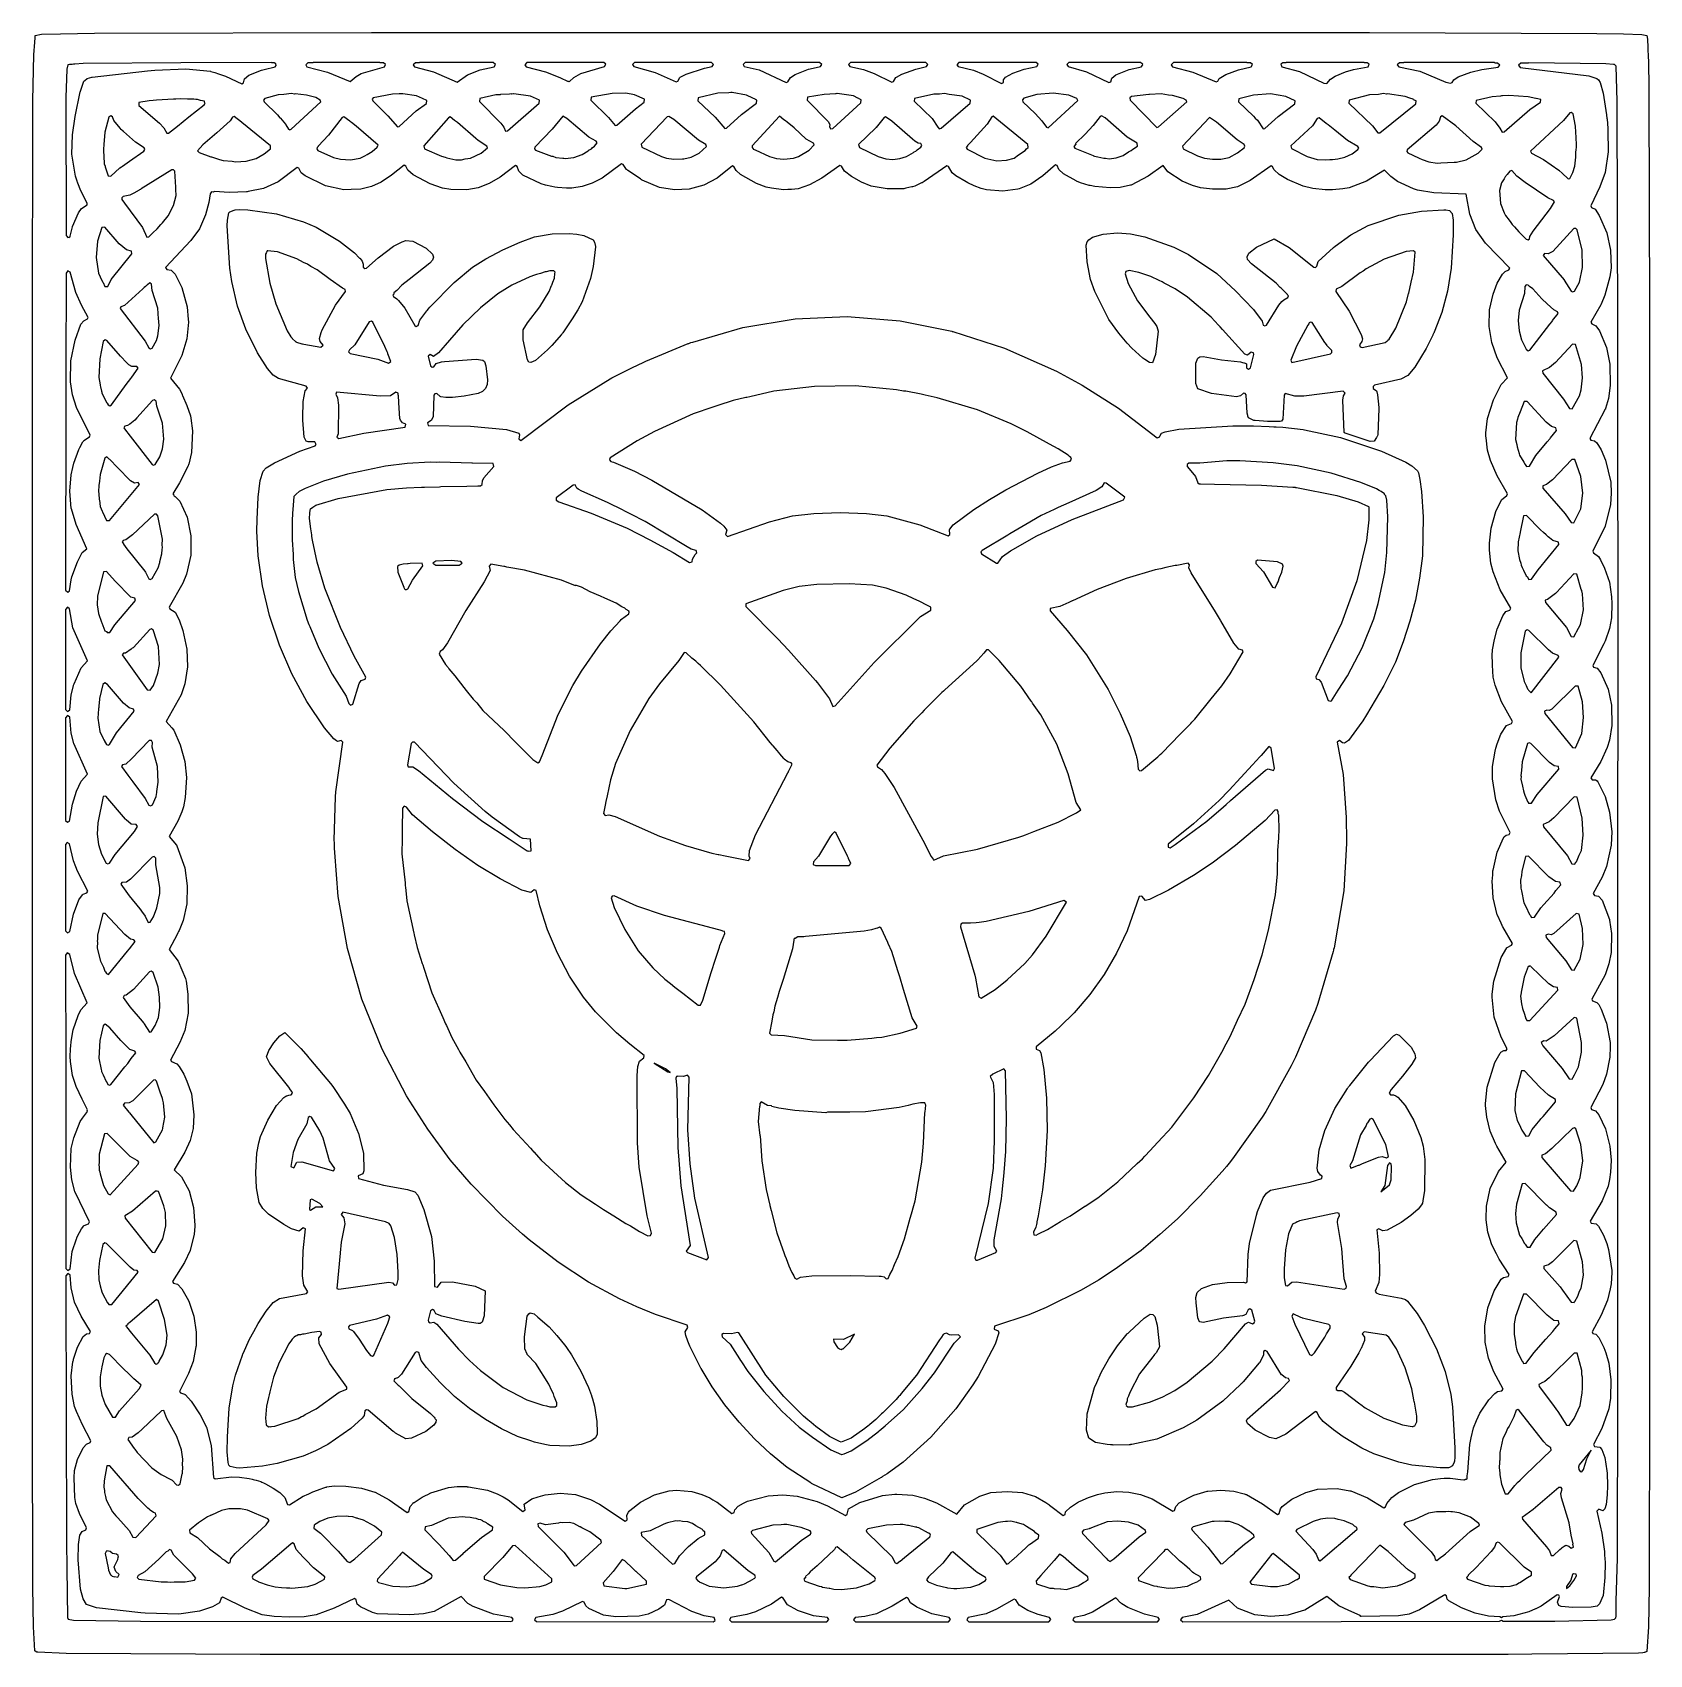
# Model space of a CAD drawing. Header units: millimetres. Extents: x 0 to 300, y 0 to 300.
import ezdxf

# ---------------------------------------------------------------- set-up
doc = ezdxf.new("R2010")
doc.units = ezdxf.units.MM
doc.layers.add('CUT', color=7, linetype='CONTINUOUS')

msp = doc.modelspace()

# ---------------------------------------------------------------- linework, layer by layer
at = {"layer": 'CUT'}
for points in [[(247.9064, 300.3897), (290.0216, 300.2451), (294.9843, 300.1481), (298.3433, 300.0457), (299.2598, 299.8804), (299.3959, 299.1669), (299.4513, 297.6333), (299.4779, 296.8991), (299.4958, 296.404), (299.5613, 294.5921), (299.6391, 290.6016), (299.6397, 290.432), (299.6427, 289.5477), (299.6432, 289.3887), (299.783, 248.5389), (299.7683, 48.3786), (299.6927, 12.5701), (299.6016, 5.231), (299.2946, 0.6776), (299.0593, 0.5238), (298.9729, 0.5064), (298.8273, 0.477), (298.7638, 0.4641), (298.5286, 0.4166), (297.7551, 0.3332), (277.9618, 0.1331), (273.5737, 0.1123), (265.568, 0.0909), (94.0459, 0.0909), (42.4773, 0.1102), (6.5958, 0.2729), (1.3319, 0.5053), (1.1115, 0.562), (1.093, 0.5667), (1.0895, 0.5676), (1.0118, 0.5876), (0.7881, 0.7533), (0.5153, 5.231), (0.4243, 12.5701), (0.3333, 43.6332), (0.32, 125.7966), (0.3321, 244.2402), (0.4243, 287.8499), (0.5884, 296.272), (0.7474, 298.6301), (0.8022, 299.4434), (0.8184, 299.6825), (0.8236, 299.7604), (0.8402, 299.8522), (2.0019, 300.0869), (5.4862, 300.155), (11.8438, 300.2685), (63.1388, 300.4053), (69.9573, 300.4198), (95.2289, 300.4157)], [(33.6023, 293.1387), (34.1211, 292.9783), (34.8062, 292.7469), (36.0825, 292.3113), (39.1139, 290.9108), (39.435, 291.1034), (39.5874, 291.8201), (40.3809, 292.4842), (42.7263, 293.4079), (43.2622, 293.5712), (45.2417, 294.0529), (45.455, 294.3041), (45.3997, 294.629), (45.0776, 294.7973), (44.6249, 294.796), (44.5483, 294.8324), (27.8154, 294.8182), (9.7055, 294.6668), (8.192, 294.5503), (7.9032, 294.546), (7.6938, 294.5119), (7.4757, 294.4951), (7.22, 294.4934), (7.1814, 294.4724), (6.8704, 294.4485), (6.661, 293.6318), (6.5109, 288.3537), (6.5659, 263.3935), (6.5929, 263.3627), (6.591, 262.8616), (6.5925, 262.859), (6.5924, 262.813), (6.67, 262.7268), (6.7918, 262.5191), (6.865, 262.5104), (6.9036, 262.4676), (6.9758, 262.4973), (7.0851, 262.4843), (7.2163, 262.5964), (7.3046, 262.6327), (7.317, 262.6825), (7.3361, 262.6987), (7.7536, 264.4271), (7.755, 264.4326), (7.7551, 264.433), (7.7583, 264.4457), (7.7691, 264.489), (8.8502, 267.0184), (9.3959, 267.8439), (10.4326, 268.4869), (10.4644, 268.8179), (9.3004, 271.0914), (8.7288, 272.5096), (8.6556, 272.6913), (8.5989, 272.832), (8.5901, 272.8538), (8.2753, 273.8121), (7.6365, 277.8909), (7.7576, 281.4898), (8.2168, 284.8605), (9.1795, 289.4047), (9.1884, 289.4344), (9.1903, 289.4409), (9.2198, 289.5393), (9.329, 289.9031), (9.8637, 291.3799), (10.0027, 291.5382), (10.4423, 291.8637), (11.3317, 292.1419), (11.371, 292.1497), (21.6228, 293.3064), (22.9935, 293.4542), (28.7056, 293.6925), (33.28, 293.2384), (33.3829, 293.2066)], [(50.9232, 294.4298), (51.1598, 294.0692), (54.9317, 293.0492), (59.1719, 291.3127), (60.2513, 292.2756), (61.195, 292.7999), (65.4922, 294.0671), (65.7276, 294.5032), (65.3449, 294.8182), (64.7336, 294.8182), (64.6683, 294.8485), (52.3301, 294.8466), (52.2988, 294.8178), (51.3119, 294.8177)], [(85.2441, 294.8485), (72.0191, 294.8466), (71.9882, 294.8186), (71.2372, 294.8182), (70.8472, 294.4312), (71.083, 294.07), (74.5716, 293.1088), (78.9732, 291.224), (80.8994, 292.5909), (83.2532, 293.4752), (85.8115, 294.0754), (86.0474, 294.5117), (85.6643, 294.8267), (85.3736, 294.8265), (85.3677, 294.8324), (85.2791, 294.8322)], [(100.5846, 292.0858), (101.8647, 292.8314), (106.2552, 294.0941), (106.4917, 294.5303), (106.1086, 294.8457), (105.7537, 294.8453), (105.7459, 294.8532), (95.9317, 294.8432), (92.8048, 294.8466), (92.7978, 294.8401), (92.1219, 294.8394), (92.1146, 294.8327), (91.8946, 294.8324), (91.505, 294.4368), (91.7548, 294.0785), (95.3606, 293.1387), (97.9976, 292.0487), (99.5099, 291.3578), (99.5702, 291.3986), (99.778, 291.3127), (100.5782, 292.0814), (100.5824, 292.0843), (100.5835, 292.085), (100.5843, 292.0856)], [(120.2159, 292.1049), (120.2774, 292.1549), (121.3571, 292.7002), (124.7887, 293.7838), (126.164, 294.1036), (126.4347, 294.4785), (126.0445, 294.8649), (112.3679, 294.8551), (112.3607, 294.8485), (111.8164, 294.8485), (111.4265, 294.4659), (111.6905, 294.0894), (115.6636, 292.9873), (119.532, 291.2912), (119.8373, 291.4255)], [(140.7218, 292.0764), (141.5863, 292.6475), (144.0331, 293.6141), (145.4422, 293.952), (146.2391, 294.1224), (146.4891, 294.4808), (146.099, 294.8764), (132.6329, 294.8668), (132.6131, 294.8485), (132.3026, 294.8485), (131.9127, 294.4651), (132.1428, 294.1027), (134.8718, 293.4927), (139.9155, 291.1474), (140.2235, 291.2785)], [(165.4033, 294.87), (152.2353, 294.8757), (152.206, 294.8485), (151.824, 294.8485), (151.434, 294.4623), (151.7042, 294.0873), (154.1892, 293.5376), (156.1778, 292.8362), (159.4679, 291.2116), (159.7782, 291.335), (160.197, 292.0471), (160.3019, 292.1369), (161.3402, 292.6761), (163.8817, 293.6247), (165.8914, 294.0889), (166.1545, 294.5028), (165.767, 294.8485), (165.4561, 294.8485)], [(185.7153, 294.8583), (172.6454, 294.864), (172.6284, 294.8485), (171.8708, 294.8485), (171.4808, 294.4526), (171.7312, 294.0943), (174.618, 293.4156), (176.4021, 292.7108), (179.7585, 290.9417), (180.1163, 291.1364), (180.1694, 291.6573), (180.4884, 292.118), (181.8696, 292.8808), (183.9924, 293.6215), (186.3048, 294.0929), (186.5528, 294.5275), (186.169, 294.8485), (185.7251, 294.8485)], [(205.6783, 294.0715), (205.6896, 294.0911), (205.6951, 294.0923), (205.9414, 294.4512), (205.9127, 294.4802), (205.9369, 294.5224), (205.603, 294.7933), (205.5519, 294.8449), (204.8347, 294.8453), (204.828, 294.8485), (203.3076, 294.8462), (192.5253, 294.8525), (192.5163, 294.8443), (192.2507, 294.8446), (191.8604, 294.462), (192.0893, 294.0993), (195.4902, 293.1057), (199.6615, 291.1326), (199.9922, 291.2998), (200.2105, 291.9623), (200.9551, 292.589), (203.3955, 293.553)], [(225.8996, 294.8182), (225.6183, 294.8183), (225.618, 294.8184), (225.2514, 294.8189), (225.2215, 294.8485), (212.5614, 294.8467), (212.5483, 294.8338), (212.1516, 294.8343), (212.1419, 294.8255), (211.6048, 294.8258), (211.2145, 294.4392), (211.4499, 294.0777), (215.2354, 293.049), (219.5401, 291.2865), (219.8377, 291.4232), (220.0816, 291.8807), (221.2946, 292.6432), (223.6778, 293.5056), (226.035, 294.0625), (226.2835, 294.497)], [(293.0925, 294.5054), (293.089, 294.5095), (291.6712, 294.6368), (277.3998, 294.8048), (277.314, 294.7124), (275.9209, 294.7307), (275.5301, 294.3389), (275.8479, 293.9574), (288.5244, 292.3553), (290.0263, 291.9144), (290.0467, 291.9046), (290.332, 291.67), (290.6243, 291.1763), (291.1752, 289.1813), (291.8144, 285.1514), (291.8997, 284.4602), (291.9015, 284.4459), (291.9041, 284.4252), (291.9054, 284.4143), (292.0666, 282.608), (292.0788, 281.961), (292.1399, 278.6993), (292.1463, 278.3579), (292.1472, 278.3065), (291.537, 274.501), (290.5823, 271.8488), (288.8823, 268.3255), (289.0222, 268.0252), (289.7295, 267.6834), (290.4797, 266.5323), (291.8464, 263.3489), (292.5758, 260.0883), (292.6594, 256.8397), (292.4423, 255.1517), (291.4922, 251.7595), (290.816, 250.1183), (290.7688, 250.014), (288.9241, 246.7639), (289.1018, 246.4475), (289.8487, 246.1099), (290.5036, 245.1787), (291.8365, 242.0847), (292.4502, 239.0069), (292.4806, 235.054), (292.1762, 232.6396), (291.6324, 230.7861), (291.6152, 230.7475), (291.6105, 230.737), (291.5926, 230.6969), (291.5922, 230.696), (288.714, 225.2577), (288.8857, 224.9406), (289.5689, 224.795), (290.0263, 224.4096), (290.8096, 223.1444), (291.6408, 221.2126), (292.5963, 217.1688), (292.6921, 215.1083), (292.5652, 213.0058), (291.5658, 208.9783), (289.2896, 204.3636), (289.4204, 204.0584), (290.3281, 203.3892), (290.7023, 202.7861), (291.4687, 201.2497), (292.3773, 198.6152), (292.727, 195.9021), (292.7691, 194.6669), (292.7229, 192.0478), (292.3799, 190.0554), (291.5466, 187.7218), (291.4982, 187.6133), (291.4663, 187.5416), (291.4391, 187.4806), (291.3318, 187.24), (289.2495, 183.2249), (289.4313, 182.9032), (290.0711, 182.7046), (290.7433, 181.8794), (292.1096, 178.8413), (292.7233, 175.8776), (292.7837, 172.087), (292.3569, 169.3888), (291.9468, 168.0321), (290.7641, 165.4244), (288.9314, 162.4076), (289.1273, 162.063), (289.7821, 162.048), (290.0634, 161.8392), (290.1989, 161.6876), (291.5526, 158.9642), (292.388, 156.0861), (292.774, 152.4203), (292.7645, 151.2324), (292.688, 149.9525), (291.8093, 146.0133), (290.9986, 144.0149), (289.3674, 141.001), (289.603, 140.6443), (290.3327, 140.5313), (290.9957, 139.7727), (292.3457, 136.1947), (292.3713, 136.0541), (292.7154, 133.5781), (292.6628, 130.0556), (292.2238, 127.9511), (291.5458, 125.9268), (289.0917, 121.4109), (289.2317, 121.1138), (290.0174, 120.8124), (290.3879, 120.4203), (290.8113, 119.5886), (291.6938, 117.3112), (291.8107, 116.9752), (292.4566, 113.4065), (292.509, 112.1225), (292.5089, 112.0558), (292.4514, 111.2856), (292.4505, 111.2735), (292.4456, 111.2082), (292.4088, 110.7148), (291.798, 107.5231), (291.1209, 105.653), (288.8803, 101.3563), (289.0523, 101.025), (289.7681, 100.7652), (290.3774, 100.0339), (291.6453, 97.4448), (292.4462, 94.2214), (292.6607, 91.6042), (292.6607, 91.577), (292.6607, 91.5765), (292.6607, 91.5723), (292.6607, 91.5596), (292.5604, 89.4306), (292.3544, 88.0733), (292.1012, 86.7962), (290.9983, 84.0751), (288.7988, 80.3191), (288.9973, 79.9739), (289.8702, 79.8261), (290.309, 79.4066), (291.2374, 77.724), (291.8521, 76.1691), (292.2054, 75.0614), (292.7714, 71.1871), (292.7709, 71.1371), (292.7697, 71.0174), (292.7695, 70.9951), (292.7681, 70.8472), (292.6497, 68.7306), (292.4926, 67.8272), (291.9892, 65.7332), (290.8205, 62.9312), (289.1548, 59.8429), (289.2812, 59.5331), (289.8285, 59.4025), (290.4058, 58.7639), (291.3049, 56.9211), (291.6557, 55.9808), (292.2673, 54.0223), (292.6308, 50.9318), (292.5412, 47.538), (292.2572, 45.5958), (290.9511, 41.9516), (289.4087, 38.9683), (289.596, 38.6116), (290.5516, 38.4996), (290.9204, 38.0756), (291.4781, 36.5468), (291.8753, 34.0993), (291.9364, 33.687), (292.0019, 31.3712), (291.9391, 29.6356), (291.7703, 27.8926), (291.5158, 27.0805), (291.1446, 26.7025), (290.3701, 27.0119), (290.013, 26.6383), (290.9637, 22.5405), (291.4202, 19.176), (291.4228, 19.1389), (291.4321, 19.0062), (291.4669, 18.5101), (291.51, 17.8968), (291.5371, 17.1261), (291.5019, 14.3442), (291.1634, 11.0421), (290.5196, 9.4805), (290.0512, 9.0784), (288.9465, 8.8487), (285.5485, 8.8182), (283.4334, 8.9704), (282.953, 9.1715), (282.759, 9.8061), (283.1335, 10.8319), (282.9517, 11.1081), (282.6597, 11.1559), (279.6911, 9.0753), (278.7376, 8.5854), (278.71, 8.5713), (278.6648, 8.548), (278.6561, 8.5436), (277.4239, 7.992), (274.6683, 7.2347), (272.6145, 7.0475), (272.3506, 6.8603), (272.0774, 7.0476), (269.937, 7.1844), (267.4775, 7.7602), (264.9395, 8.7166), (262.6172, 10.0216), (262.2871, 10.3771), (262.1978, 10.9815), (261.8772, 11.1699), (257.1919, 8.3819), (255.2489, 7.5859), (253.3086, 7.2425), (246.3765, 7.1268), (246.3116, 7.1585), (246.2225, 7.31), (244.1062, 8.2341), (242.2694, 9.1299), (240.0063, 10.8219), (235.946, 8.3359), (235.9026, 8.3102), (235.8964, 8.3065), (235.8931, 8.3045), (235.8747, 8.2937), (232.8118, 7.3955), (229.5921, 7.1215), (226.6626, 7.464), (223.4603, 8.6834), (221.8476, 10.1707), (216.0186, 7.5011), (213.203, 6.9389), (212.9346, 6.526), (213.3223, 6.1776), (272.0157, 6.2727), (272.3515, 6.4671), (272.6884, 6.2744), (282.2407, 6.2988), (292.6515, 6.5095), (293.3075, 6.6258), (293.517, 6.8804), (293.5209, 7.0229), (293.5827, 7.114), (293.6017, 9.9815), (293.8182, 17.9066), (293.9091, 47.8776), (293.9091, 127.6217), (293.9394, 203.4521), (293.9091, 216.5737), (293.9091, 245.0878), (293.7576, 287.7248), (293.6049, 294.1454), (293.3114, 294.5025)], [(247.6571, 294.0586), (247.8663, 294.5675), (247.5073, 294.8081), (246.9818, 294.8085), (246.9426, 294.8485), (232.4685, 294.8466), (232.4366, 294.8178), (231.8723, 294.8182), (231.5006, 294.5463), (231.7128, 294.0723), (234.9676, 293.1874), (239.4684, 291.0321), (240.0079, 290.9911), (240.686, 291.7798), (241.5572, 292.297), (243.4536, 293.1084), (244.9358, 293.5693)], [(271.0373, 294.8318), (254.2721, 294.8466), (254.207, 294.7873), (253.4535, 294.7894), (253.0624, 294.4096), (253.3224, 294.0316), (257.2582, 293.2232), (262.0727, 291.2365), (262.896, 291.0564), (263.2211, 291.1391), (263.5318, 291.6154), (264.3437, 292.1777), (266.679, 293.0724), (268.7261, 293.5695), (271.7545, 293.9735), (272.0411, 294.3818), (271.6533, 294.7399), (271.128, 294.7413)], [(46.8948, 288.9128), (45.8457, 288.8542), (43.3395, 288.16), (43.1381, 287.8884), (43.2245, 287.5616), (45.6984, 285.1348), (46.1616, 284.6292), (46.1686, 284.6215), (46.2378, 284.546), (46.2473, 284.5356), (47.1766, 283.4539), (47.1952, 283.4277), (47.2304, 283.3783), (47.2457, 283.3568), (47.2631, 283.3325), (47.7109, 282.5263), (47.9057, 282.4303), (47.9162, 282.4155), (47.9299, 282.4183), (48.0101, 282.3788), (48.0903, 282.4515), (48.2491, 282.4844), (50.5525, 284.6847), (53.7411, 287.5766), (53.5914, 287.9099), (52.7742, 288.3547), (51.0656, 288.7934), (48.975, 289.029), (48.8541, 289.0222), (48.3191, 289.0899)], [(73.3176, 287.2793), (73.3648, 287.8245), (72.576, 288.1795), (72.5743, 288.1819), (72.5565, 288.1882), (71.4631, 288.6803), (68.8824, 289.0598), (68.5205, 289.0481), (68.4379, 289.0598), (68.2459, 289.0393), (66.9725, 288.9982), (63.3979, 288.3), (63.2471, 288.0483), (63.3375, 287.7331), (66.1586, 284.9513), (67.8948, 282.9549), (68.217, 283.0249), (71.4009, 285.9099)], [(88.309, 282.2125), (94.1342, 287.3432), (94.1888, 287.8706), (92.562, 288.6171), (89.4698, 289.0289), (89.4613, 289.0303), (89.4597, 289.0302), (89.4591, 289.0303), (89.434, 289.029), (89.0603, 289.0106), (88.9476, 289.0303), (88.6479, 288.9904), (86.985, 288.9089), (86.935, 288.8954), (86.1413, 288.853), (83.1667, 288.1944), (83.0971, 287.6461), (87.0542, 283.6025), (87.6086, 282.8814), (87.9081, 282.1683)], [(107.0175, 284.6692), (108.2533, 283.1694), (108.5467, 283.2422), (111.9801, 286.2766), (113.6289, 287.4882), (113.6669, 288.0371), (111.8175, 288.877), (110.1994, 289.1528), (107.676, 289.0941), (103.7663, 288.4179), (103.7348, 287.8738)], [(134.453, 287.8763), (134.1878, 288.0096), (134.176, 288.0577), (133.74, 288.2348), (132.548, 288.8341), (129.9104, 289.3038), (129.7088, 289.2928), (129.6624, 289.3014), (129.258, 289.268), (127.2366, 289.1571), (123.616, 288.3136), (123.5658, 287.7837), (126.7316, 284.7122), (128.5443, 282.61), (128.8301, 282.6902), (131.5958, 285.224), (134.3996, 287.3502)], [(153.7588, 287.9259), (153.4011, 288.1117), (153.3733, 288.1614), (153.1462, 288.2441), (152.357, 288.6541), (149.3434, 289.09), (149.231, 289.0831), (149.1982, 289.0886), (149.029, 289.0708), (146.9173, 288.9424), (143.8657, 288.4266), (143.8116, 287.8777), (147.724, 283.8416), (147.9913, 283.3417), (147.9219, 282.9746), (148.1287, 282.6013), (148.5537, 282.6409), (153.7325, 287.3811)], [(168.2871, 289.0133), (167.2432, 288.998), (163.6683, 288.2181), (163.6083, 287.6779), (166.9176, 284.46), (168.0121, 282.8625), (168.0744, 282.8292), (168.2115, 282.5883), (168.575, 282.6783), (173.9774, 287.3047), (174.0082, 287.8542), (172.488, 288.6204), (170.1001, 288.9448), (169.2305, 289.0887)], [(189.3144, 289.1807), (186.3088, 288.9174), (183.8863, 288.2292), (183.641, 287.957), (183.7299, 287.6014), (185.99, 285.4203), (187.2451, 284.0804), (188.087, 282.8834), (188.3842, 282.7452), (193.9318, 287.7989), (193.728, 288.1751), (192.2139, 288.8243)], [(210.6826, 288.7872), (209.3394, 289.0614), (207.2095, 288.9414), (207.0665, 288.9046), (203.8304, 288.5378), (203.5451, 288.3001), (203.612, 287.9007), (208.5285, 282.8341), (208.8462, 282.9339), (214.074, 287.5548), (213.9621, 287.8713), (213.4373, 288.1788), (211.4277, 288.7617)], [(223.7183, 288.1377), (223.6711, 287.5939), (226.4412, 284.9179), (226.7773, 284.5463), (227.1949, 284.1753), (228.1985, 282.5689), (228.5592, 282.6272), (231.0189, 284.8291), (234.1133, 287.2264), (234.1597, 287.77), (232.4316, 288.5598), (229.607, 289.0303), (226.4671, 288.8224)], [(256.0047, 288.0507), (255.3689, 288.2338), (254.5053, 288.5854), (251.247, 289.0303), (251.0469, 289.0197), (250.5124, 289.0896), (249.5703, 288.9416), (247.9008, 288.8532), (244.1463, 287.882), (244.1146, 287.34), (248.5043, 283.1521), (249.4486, 281.8047), (249.8419, 281.8613), (256.5212, 287.2253), (256.5597, 287.7488), (256.0811, 287.9438)], [(279.5643, 287.4809), (279.6271, 288.0038), (278.794, 288.1767), (278.7546, 288.1899), (278.6983, 288.1965), (277.2957, 288.4876), (273.7147, 288.7572), (272.5449, 288.6673), (272.359, 288.6643), (272.1929, 288.6403), (270.6256, 288.5198), (267.694, 287.8257), (267.6386, 287.2989), (271.1611, 283.8877), (272.0484, 282.7252), (272.5098, 281.9362), (272.8651, 282.0172), (277.6022, 286.1379)], [(20.0104, 286.8958), (23.8626, 283.6418), (24.6621, 282.7442), (25.1888, 281.7981), (25.5243, 281.8006), (27.1752, 283.0449), (29.2795, 284.7941), (32.1385, 286.996), (32.2955, 287.2927), (32.169, 287.4985), (32.1882, 287.6929), (31.47, 287.8371), (30.9042, 288.001), (30.5747, 288.0168), (30.2147, 288.0891), (29.06, 288.0897), (27.7788, 288.1514), (26.8494, 288.0909), (26.4372, 288.0911), (23.3061, 287.8604), (22.7016, 287.821), (22.6683, 287.8134), (21.9379, 287.7595), (20.0481, 287.4452)], [(277.9342, 278.0417), (280.1626, 276.9076), (282.9828, 274.9405), (282.9974, 274.927), (283.0184, 274.9076), (283.0681, 274.8617), (283.5774, 274.391), (284.7095, 273.2924), (284.9968, 273.3932), (285.5496, 274.4776), (285.942, 275.681), (286.1529, 277.305), (286.1401, 278.1301), (286.2092, 278.8353), (286.243, 279.0814), (286.2406, 279.1548), (286.2712, 279.4669), (286.1756, 281.117), (286.152, 281.8282), (286.1281, 281.9361), (286.0642, 283.0386), (286.0637, 283.0404), (286.0631, 283.0792), (285.6497, 285.337), (285.2936, 285.626), (285.0156, 285.5296), (283.8616, 284.1108), (277.7646, 278.4109)], [(13.5157, 277.0789), (13.6085, 276.5476), (13.634, 276.0726), (13.7609, 275.6744), (13.7844, 275.5398), (13.9287, 275.1476), (14.3402, 273.856), (14.8566, 273.8126), (16.5299, 275.3329), (16.8228, 275.5428), (16.9998, 275.6695), (17.8595, 276.2854), (18.3183, 276.6141), (20.9578, 278.4257), (21.1196, 278.7192), (20.994, 279.0299), (19.4115, 280.1072), (17.1586, 282.0755), (16.9468, 282.2919), (16.8498, 282.391), (16.8437, 282.3972), (16.8242, 282.4172), (16.7743, 282.4681), (16.5679, 282.679), (15.4154, 284.1267), (15.1542, 284.7788), (14.8292, 284.9581), (14.4651, 284.7159), (13.7551, 281.9823), (13.5468, 279.6469), (13.5401, 279.6078), (13.5407, 279.579), (13.4813, 278.9122), (13.4836, 278.8693), (13.4823, 278.8587)], [(43.2579, 277.9186), (44.4318, 278.8717), (44.3897, 279.4007), (39.0724, 283.7511), (39.0417, 283.7788), (39.0235, 283.7911), (37.6953, 284.8778), (37.391, 284.7361), (36.9166, 284.0797), (34.481, 281.8527), (31.8629, 279.5966), (30.9153, 278.515), (31.1735, 278.1648), (33.3639, 277.4135), (33.3829, 277.4035), (33.4984, 277.3674), (34.7646, 276.9331), (34.9895, 276.901), (35.6416, 276.697), (37.283, 276.5733), (37.9267, 276.4813), (39.929, 276.605), (41.7636, 277.0822)], [(53.2194, 279.3092), (53.0547, 279.1355), (52.9971, 278.8471), (53.1892, 278.5805), (56.0843, 277.2922), (57.348, 276.961), (59.2329, 276.8164), (60.9872, 277.1578), (61.9027, 277.5656), (62.3075, 277.8517), (63.255, 278.3938), (64.1808, 279.1851), (64.2775, 279.4615), (64.2738, 279.4648), (64.3168, 279.5274), (60.2733, 283.0908), (59.3799, 283.7619), (59.2416, 283.8834), (59.0777, 283.9889), (57.9919, 284.8046), (57.7042, 284.6537), (55.1597, 281.3834), (53.2359, 279.3659)], [(72.8953, 278.9009), (76.0605, 277.5035), (76.7402, 277.3375), (77.0535, 277.2011), (78.753, 276.843), (78.7658, 276.843), (78.8849, 276.8139), (79.1442, 276.8443), (79.783, 276.8464), (80.4354, 276.9953), (81.4724, 277.1166), (83.4461, 278.0455), (84.5729, 279.035), (84.446, 279.3419), (82.8718, 280.4056), (82.4398, 280.7704), (79.0369, 283.722), (78.4692, 284.1237), (77.6981, 284.775), (77.3965, 284.6383), (72.7695, 279.4471)], [(96.5725, 282.518), (93.3483, 279.2021), (93.3096, 278.8783), (93.4966, 278.6543), (96.4401, 277.5375), (96.691, 277.4935), (97.2639, 277.2546), (98.5356, 277.1185), (98.7104, 277.1392), (98.9954, 277.0892), (100.5875, 277.265), (102.1496, 277.7959), (103.2132, 278.5274), (103.4273, 278.6603), (103.474, 278.7016), (103.8603, 278.8918), (103.9983, 279.0673), (104.4292, 279.3637), (104.8962, 279.974), (104.7336, 280.2706), (103.3852, 281.0434), (99.268, 284.4947), (98.5669, 284.8911)], [(120.6944, 276.9968), (120.6973, 276.9974), (120.7616, 276.9964), (120.9746, 277.0489), (122.3177, 277.2983), (123.7973, 278.0867), (125.1747, 279.3282), (125.0118, 279.6628), (123.6467, 280.4463), (119.1216, 284.2781), (118.1411, 284.8839), (117.8547, 284.7784), (113.0709, 279.7405), (113.1813, 279.1947), (116.7967, 277.4696), (117.7107, 277.1356), (119.0838, 276.9661)], [(133.7653, 278.8586), (133.7855, 278.8494), (133.8001, 278.8319), (134.1377, 278.6895), (136.8205, 277.4713), (138.0822, 277.0864), (139.4728, 276.9662), (141.2806, 277.1367), (142.1856, 277.435), (144.1292, 278.6404), (145.0847, 279.6165), (144.9395, 279.9174), (143.6316, 280.6464), (141.3684, 282.7847), (140.0686, 283.8112), (139.7788, 284.0734), (139.4936, 284.2653), (138.6439, 284.9363), (133.6283, 279.4147), (133.5801, 279.0884)], [(156.5324, 282.816), (156.5204, 282.803), (156.4853, 282.7653), (153.3222, 279.657), (153.449, 279.1292), (156.9588, 277.4469), (158.3416, 277.0254), (159.6617, 276.908), (160.9213, 277.0545), (162.1555, 277.4653), (163.4818, 278.1909), (163.6223, 278.2943), (163.8862, 278.421), (164.1303, 278.6679), (164.8195, 279.1748), (165.0297, 279.5176), (164.8492, 279.869), (164.3398, 279.9257), (163.7003, 280.2809), (163.2936, 280.6315), (159.4616, 283.9944), (158.3053, 284.7774), (158.0324, 284.6695), (156.541, 282.8254), (156.5334, 282.8171)], [(174.0366, 280.0457), (173.4645, 279.4743), (173.4674, 279.4273), (173.2073, 279.1446), (173.4095, 278.8009), (176.6697, 277.1695), (178.8954, 276.6624), (180.724, 276.7528), (182.1058, 277.1531), (182.9249, 277.7765), (184.148, 278.563), (184.3883, 278.8902), (184.6867, 279.1172), (184.631, 279.6477), (178.2532, 284.9118), (177.9569, 284.767), (177.1488, 283.4273)], [(203.3144, 278.3139), (203.7956, 278.54), (204.0696, 278.7989), (204.9455, 279.3614), (204.9209, 279.9155), (203.0301, 281.0068), (198.9459, 284.6362), (198.3167, 284.9877), (198.0358, 284.8678), (196.7651, 283.1966), (195.2582, 281.5819), (193.4927, 279.8597), (193.5079, 279.7066), (193.1463, 279.3192), (193.3804, 278.9636), (196.7379, 277.6092), (196.7998, 277.5799), (196.8244, 277.5743), (197.0046, 277.5015), (197.599, 277.3983), (198.7123, 277.1454), (199.0499, 277.1463), (199.7198, 277.0299), (200.9789, 277.2048), (202.2753, 277.6466)], [(220.3644, 276.968), (221.9256, 277.2883), (223.504, 278.1248), (224.0606, 278.5585), (224.1549, 278.6088), (224.2128, 278.6772), (224.6934, 279.0517), (224.8319, 279.3549), (224.6856, 279.6543), (223.4318, 280.5096), (219.6012, 283.8276), (218.2684, 284.6918), (213.3076, 279.3943), (213.4072, 278.8576), (216.0778, 277.6031), (217.3656, 277.1156), (218.8327, 276.9352)], [(233.3666, 279.4442), (233.4886, 278.9144), (236.3679, 277.4583), (238.2465, 276.9084), (239.7413, 276.8146), (240.5699, 276.8775), (240.8107, 276.8735), (241.0556, 276.9143), (242.072, 276.9913), (243.3736, 277.3264), (244.6865, 277.972), (245.7877, 278.7268), (245.9179, 278.9943), (245.7659, 279.3278), (243.8753, 280.4031), (241.4699, 282.3296), (240.2844, 283.3236), (239.9101, 283.5789), (238.589, 284.6369), (238.2597, 284.4844), (237.4716, 283.2979), (237.342, 283.141)], [(260.8139, 283.9806), (260.2413, 283.2777), (254.9191, 278.6873), (254.8486, 278.4026), (255.0271, 278.1278), (256.9962, 277.2327), (257.2459, 277.0947), (257.5429, 276.9842), (257.7002, 276.9127), (258.9051, 276.4351), (260.471, 276.2391), (261.1088, 276.271), (261.1367, 276.2685), (263.5881, 276.3898), (263.6169, 276.3967), (264.0157, 276.4167), (265.8156, 276.8266), (268.0714, 278.068), (268.7708, 278.7902), (268.6438, 279.0926), (267.0988, 280.2366), (263.9124, 283.1493), (261.4042, 284.9588), (261.0785, 284.7771)], [(26.8531, 271.7627), (26.6843, 274.7231), (26.4598, 274.9775), (26.121, 274.9598), (20.4701, 271.4382), (20.3176, 271.3517), (20.1588, 271.2618), (20.0727, 271.213), (19.1253, 270.6762), (18.3828, 270.2897), (17.14, 270.0168), (16.8925, 269.7902), (16.8958, 269.4898), (17.3503, 268.8174), (20.6813, 264.3057), (21.4739, 262.5016), (21.8962, 262.5765), (22.641, 263.3334), (23.4365, 264.0378), (24.1195, 264.8359), (24.4182, 265.1394), (25.4364, 266.4604), (26.4465, 268.3976), (26.9394, 270.2498), (26.8765, 271.3525), (26.905, 271.5322)], [(70.9809, 28.251), (72.469, 29.261), (73.0869, 29.5412), (73.0899, 29.5426), (73.5339, 29.7439), (74.1207, 30.0101), (77.3483, 30.9957), (78.9601, 31.1836), (79.0354, 31.1889), (79.0643, 31.1909), (79.13, 31.1955), (79.2776, 31.2058), (80.683, 31.1823), (80.7308, 31.1795), (80.7545, 31.1781), (80.8234, 31.1741), (81.0604, 31.1602), (84.5795, 30.5385), (86.4036, 29.848), (87.5068, 29.2954), (88.4057, 28.7567), (91.1335, 26.5773), (91.5428, 26.8981), (91.4066, 27.9151), (92.7951, 28.9031), (93.9511, 29.3146), (95.2784, 29.6615), (98.0304, 29.9941), (100.8575, 29.7505), (103.6711, 28.8032), (105.3311, 27.9449), (110.0698, 24.7912), (110.4229, 25.0489), (110.3981, 25.8854), (110.6956, 26.4406), (110.8483, 26.6295), (110.8762, 26.664), (110.9015, 26.6953), (110.9664, 26.7756), (112.8996, 28.3352), (115.4897, 29.6557), (118.214, 30.3823), (119.6049, 30.5091), (122.4186, 30.2668), (124.3066, 29.7306), (125.7521, 29.1223), (126.3387, 28.7651), (126.7229, 28.5214), (126.8959, 28.4116), (126.9622, 28.3695), (127.1019, 28.2809), (129.8647, 26.2292), (130.244, 26.3727), (130.4017, 26.9068), (130.9884, 27.5791), (132.005, 28.1029), (132.7544, 28.4715), (136.5587, 29.4758), (139.2871, 29.6619), (141.9298, 29.4133), (145.6591, 28.4128), (147.5239, 27.6363), (150.8611, 25.8367), (151.2, 26.0656), (151.4572, 27.0564), (153.516, 28.2189), (157.7563, 29.5328), (160.0414, 29.7723), (160.4192, 29.7836), (163.327, 29.5729), (165.499, 29.0419), (167.7641, 28.1526), (171.5295, 26.0927), (172.9149, 27.7812), (175.7417, 29.4066), (177.8164, 30.1148), (180.8222, 30.2684), (183.6904, 30.0793), (186.0832, 29.3708), (186.0848, 29.3703), (186.0855, 29.3701), (186.0858, 29.37), (186.0862, 29.3698), (187.9715, 28.2131), (188.3398, 27.9703), (188.5197, 27.8518), (188.6581, 27.7606), (188.9239, 27.5854), (191.2102, 25.8548), (191.5335, 26.0165), (191.6308, 26.4934), (192.5791, 27.4051), (194.0305, 28.3458), (194.3288, 28.5067), (195.8605, 29.1487), (197.548, 29.7021), (198.9317, 30.053), (201.1463, 30.2662), (203.3327, 30.1777), (205.5407, 29.7448), (207.6551, 28.9337), (211.4783, 26.6219), (211.7873, 26.7608), (212.04, 27.5142), (212.7005, 28.1735), (214.3766, 29.1314), (215.4083, 29.6204), (217.8843, 30.3351), (217.9228, 30.343), (217.9403, 30.3466), (217.9472, 30.348), (217.9919, 30.3571), (220.412, 30.5405), (222.8039, 30.3539), (224.7221, 29.8792), (224.8824, 29.814), (224.9212, 29.7983), (225.0406, 29.7497), (225.1176, 29.7184), (228.1352, 27.9969), (230.8651, 25.9932), (231.1879, 26.1798), (231.4154, 27.0589), (231.7518, 27.5025), (233.5454, 28.8678), (236.1162, 30.1255), (238.0946, 30.6459), (238.2821, 30.6866), (241.9328, 30.8141), (244.2947, 30.4205), (244.2971, 30.4199), (244.3051, 30.4175), (244.3101, 30.4161), (244.4482, 30.3764), (247.5375, 29.0991), (250.5786, 27.2785), (250.8664, 27.4382), (251.1257, 28.0822), (252.0648, 29.1439), (253.2975, 30.0647), (256.2734, 31.5636), (259.5761, 32.503), (261.084, 32.7004), (261.7731, 32.7297), (262.8863, 32.75), (265.2432, 32.4503), (265.3642, 32.4717), (265.5254, 32.4503), (265.7141, 32.5335), (265.905, 32.5671), (265.9147, 32.6218), (265.9926, 32.6561), (266.0123, 33.1681), (266.1505, 33.9419), (266.4828, 38.9898), (266.7521, 40.2108), (267.187, 42.0453), (267.7073, 43.4272), (268.3688, 44.7816), (270.0262, 47.2626), (271.1318, 48.4507), (271.6295, 48.7728), (272.4468, 48.8916), (272.6572, 49.2009), (270.9289, 52.455), (269.968, 54.9815), (269.3671, 57.9587), (269.3029, 60.9048), (269.8214, 64.2777), (271.0168, 67.4138), (272.3331, 69.5688), (272.7619, 69.9169), (273.6118, 70.0792), (273.8093, 70.4577), (271.9373, 73.2985), (271.4293, 74.2556), (270.5912, 75.95), (269.854, 78.2847), (269.5313, 80.5708), (269.5257, 80.6392), (269.5249, 80.6496), (269.5224, 80.6809), (269.5179, 80.7367), (269.612, 83.0796), (270.2886, 86.351), (271.7792, 89.5456), (273.2086, 91.2748), (271.4908, 94.2168), (271.2397, 94.7256), (270.2904, 96.9736), (269.6376, 99.5799), (269.4226, 101.7716), (269.4006, 102.1027), (269.7354, 105.1474), (271.101, 109.6991), (272.0974, 111.4057), (272.115, 111.4312), (272.1173, 111.4346), (272.1482, 111.4794), (272.2407, 111.6137), (272.7827, 111.9248), (273.2473, 111.9489), (273.4424, 112.256), (272.3149, 114.4122), (271.0121, 118.0781), (270.6316, 121.7872), (270.641, 122.0637), (270.6421, 122.0959), (270.6434, 122.1315), (270.652, 122.3857), (270.9483, 124.7861), (272.3142, 129.1266), (273.3738, 130.9636), (273.3925, 130.9878), (274.2426, 131.4168), (274.3841, 131.7487), (272.6017, 134.8455), (272.577, 134.8992), (272.4847, 135.1001), (272.2999, 135.5024), (271.6087, 137.0067), (271.5826, 137.0655), (270.8236, 140.1922), (270.6483, 143.3493), (270.6731, 143.6896), (270.7397, 144.6032), (270.754, 144.799), (270.7868, 145.2486), (270.7928, 145.3169), (271.5339, 148.6612), (272.7442, 151.3094), (272.8267, 151.4263), (272.8479, 151.4565), (272.8738, 151.4932), (272.9255, 151.5665), (273.2089, 151.8226), (273.7928, 151.949), (273.9437, 152.2756), (272.0221, 156.237), (271.3051, 158.3603), (270.6977, 162.2358), (270.6989, 164.2004), (270.7019, 164.3161), (270.702, 164.3177), (270.7044, 164.4111), (270.7066, 164.4966), (271.1938, 167.3622), (271.3348, 167.8982), (271.5804, 168.7364), (272.2661, 170.4889), (273.2594, 172.1008), (274.2292, 172.4751), (274.4187, 172.829), (272.3767, 176.5001), (271.1969, 179.5554), (270.8488, 181.0733), (270.6763, 183.2715), (270.676, 183.2941), (270.674, 183.4288), (270.671, 183.6278), (270.6497, 185.0504), (270.7009, 186.0996), (271.0385, 188.0258), (271.564, 189.9332), (272.6094, 192.3819), (273.1456, 193.1797), (273.8964, 193.4829), (274.0649, 193.8067), (272.1376, 197.2495), (270.8029, 200.5252), (270.395, 202.1874), (270.1458, 204.5875), (270.1145, 205.8729), (270.4263, 208.664), (271.3124, 211.726), (271.316, 211.7344), (271.316, 211.7344), (271.3161, 211.7345), (271.3199, 211.7435), (272.3888, 213.8864), (273.378, 214.6849), (273.4737, 214.9984), (271.5665, 218.3001), (270.3202, 221.1566), (269.7891, 223.0946), (269.5025, 225.3794), (269.4865, 225.6937), (269.4823, 225.7773), (269.4775, 225.8711), (269.4573, 226.2682), (269.7911, 228.9442), (270.89, 232.4294), (272.297, 235.2177), (273.4732, 236.4483), (271.5905, 240.1931), (270.5857, 243.0246), (270.0907, 245.9709), (270.155, 249.0668), (270.7942, 251.9888), (271.5717, 253.9785), (272.5322, 255.645), (273.0291, 256.1393), (273.7362, 256.4628), (273.8838, 256.7925), (269.4755, 261.3147), (269.3742, 261.432), (267.6403, 263.9129), (266.4883, 266.7468), (265.7972, 270.4768), (259.8183, 270.6988), (256.808, 271.2237), (256.0874, 271.4892), (253.7785, 272.5004), (253.1121, 272.8286), (251.8849, 273.7231), (250.7248, 274.9103), (247.3498, 272.8941), (244.1647, 271.6502), (242.9938, 271.4855), (241.07, 271.273), (239.6811, 271.2975), (237.4335, 271.5157), (235.6115, 271.9867), (232.7384, 273.1813), (231.2199, 274.1153), (230.2602, 274.9861), (229.988, 275.5653), (229.6885, 275.6949), (225.8115, 273.005), (223.4843, 271.8577), (221.3693, 271.4165), (221.2305, 271.4152), (219.805, 271.4022), (219.538, 271.3998), (218.9079, 271.394), (218.8203, 271.3939), (216.6008, 271.6762), (215.164, 272.0752), (213.2467, 272.8661), (210.6015, 274.6156), (209.7366, 275.7782), (206.9201, 273.7851), (203.7788, 272.156), (203.6921, 272.1235), (201.7759, 271.7183), (199.9095, 271.6667), (197.0335, 271.8863), (196.176, 272.075), (196.0475, 272.1033), (196.0257, 272.108), (196.0175, 272.1098), (194.4245, 272.6057), (193.6911, 272.895), (193.6421, 272.9143), (193.6197, 272.9231), (193.616, 272.9246), (191.2584, 274.2294), (190.3749, 275.0248), (190.0687, 275.7728), (189.757, 275.8866), (187.4526, 273.887), (185.1975, 272.3178), (183.0344, 271.4642), (182.8015, 271.4079), (179.9918, 271.0303), (176.9679, 271.2817), (176.0119, 271.5483), (174.6933, 272.0145), (174.3574, 272.1877), (173.91, 272.4185), (173.5634, 272.5973), (173.2035, 272.7829), (171.3419, 273.8418), (170.6177, 274.4473), (169.9422, 275.6083), (169.6758, 275.7528), (165.4709, 272.7955), (165.0707, 272.5985), (164.9631, 272.5456), (164.864, 272.4968), (164.7211, 272.4264), (163.7099, 271.967), (163.2639, 271.8562), (163.1666, 271.832), (162.0668, 271.5588), (161.6671, 271.4596), (158.6125, 271.4556), (155.6445, 271.9553), (153.8326, 272.6945), (152.011, 273.7572), (150.722, 274.7373), (150.1174, 275.6305), (149.8164, 275.7727), (146.5128, 273.4322), (144.2207, 272.1775), (142.1215, 271.4942), (140.8989, 271.3592), (140.4718, 271.3438), (140.2916, 271.3373), (140.1866, 271.3335), (139.3819, 271.3045), (137.173, 271.5911), (136.2205, 271.7979), (134.404, 272.4698), (131.4611, 274.1235), (130.6224, 274.8668), (130.2328, 275.5873), (129.9504, 275.6933), (127.1244, 273.4169), (124.6644, 272.172), (121.9197, 271.4244), (119.1885, 271.2727), (116.4683, 271.7106), (113.231, 273.0936), (113.1645, 273.1335), (113.1588, 273.1369), (113.1244, 273.1575), (112.9055, 273.2887), (110.5556, 274.8869), (110.4502, 274.9835), (110.4464, 274.9869), (110.4449, 274.9883), (110.3577, 275.0682), (109.7236, 275.9692), (109.4117, 276.1058), (105.8204, 273.4655), (103.9825, 272.5433), (102.1396, 271.9157), (100.2295, 271.6059), (99.2076, 271.5914), (97.5221, 271.6862), (97.0756, 271.7438), (96.5115, 271.8753), (96.2068, 271.9463), (95.657, 272.0744), (95.3466, 272.1467), (94.5078, 272.3865), (91.1392, 274.0157), (90.3877, 274.705), (90.1074, 275.5768), (89.7561, 275.7804), (86.9644, 273.6124), (84.9142, 272.4354), (82.8426, 271.6446), (80.7377, 271.2524), (77.8129, 271.3515), (76.2758, 271.6083), (76.2412, 271.6156), (73.9561, 272.3901), (70.8339, 274.078), (69.8252, 274.9342), (69.4966, 275.6756), (69.1681, 275.8274), (66.8399, 273.9734), (64.876, 272.6869), (63.0867, 271.8678), (61.137, 271.4249), (59.3727, 271.335), (58.0104, 271.3094), (54.5794, 272.0071), (50.8412, 273.841), (50.0994, 274.4518), (49.6244, 275.2807), (49.317, 275.4003), (45.817, 272.7662), (43.1059, 271.5507), (40.283, 270.9488), (40.0904, 270.9228), (40.029, 270.9145), (40.0094, 270.9119), (39.9489, 270.9037), (36.7619, 270.7879), (34.0176, 270.9697), (33.7931, 270.8695), (33.5043, 270.8828), (33.2303, 270.5266), (33, 268.9129), (32.376, 266.6504), (31.2637, 264.0329), (29.6663, 261.8846), (24.9659, 256.9008), (25.2077, 256.5405), (26.0073, 256.4353), (26.7648, 255.6916), (27.9553, 253.1838), (28.9947, 249.5959), (29.1759, 247.2718), (29.1784, 247.2284), (29.184, 247.1291), (29.1895, 247.0335), (29.2024, 246.8061), (28.9272, 243.6977), (28.0019, 240.6269), (25.9085, 236.3877), (27.5618, 234.364), (27.9597, 233.5589), (28.0258, 233.4093), (28.0605, 233.3307), (28.1245, 233.1859), (28.9334, 231.3556), (29.5943, 229.4151), (29.6793, 229.0239), (29.9655, 226.6557), (29.7837, 222.6254), (29.2812, 220.5101), (29.2792, 220.5056), (29.2721, 220.4896), (29.2453, 220.4295), (29.1356, 220.1828), (27.5498, 217.0259), (26.2974, 214.9898), (26.5035, 214.7729), (26.5606, 214.6386), (26.781, 214.4809), (27.6085, 213.6102), (28.9623, 210.6727), (29.655, 207.2482), (29.6577, 207.2265), (29.6595, 207.2117), (29.661, 207.2002), (29.6625, 207.188), (29.6274, 203.6191), (28.8394, 200.1336), (28.1641, 198.4692), (25.6673, 193.9863), (25.7877, 193.7084), (26.7301, 193.0641), (27.4714, 191.697), (28.1664, 189.7018), (28.9344, 186.2586), (29.0542, 182.9667), (28.5377, 179.8069), (27.8339, 177.8109), (25.1034, 172.837), (26.1633, 171.6814), (26.4959, 171.2445), (27.7076, 168.5317), (28.5546, 165.44), (28.8404, 162.5009), (28.6317, 158.7715), (28.2825, 157.067), (27.9686, 156.1292), (27.2205, 154.3679), (25.6149, 151.572), (26.9968, 149.9612), (27.0194, 149.9275), (27.0294, 149.9125), (27.0387, 149.8987), (27.0765, 149.8423), (28.566, 145.7729), (28.9945, 142.4466), (28.9017, 139.0818), (28.2197, 135.9823), (27.4611, 134.1779), (27.3694, 133.9599), (27.2616, 133.7033), (27.126, 133.3808), (25.662, 130.6037), (27.3072, 128.4853), (28.6478, 125.2515), (28.7581, 124.7508), (29.086, 122.3476), (29.1474, 118.8495), (28.5246, 115.6126), (27.6349, 113.4392), (25.9137, 110.1558), (26.0958, 109.8707), (27.0819, 109.4471), (27.483, 108.992), (28.3337, 107.5189), (28.9169, 106.2645), (29.7817, 103.8765), (30.2376, 100.0448), (30.0817, 97.4668), (29.5366, 95.2867), (29.5328, 95.2772), (29.5325, 95.2765), (29.5262, 95.2604), (29.5192, 95.2427), (28.5416, 93.1019), (26.5811, 89.8056), (27.9385, 88.5257), (29.3234, 85.9575), (30.1408, 82.8687), (30.387, 79.5636), (30.3869, 79.5633), (30.3867, 79.5593), (30.3819, 79.4875), (30.3728, 79.3508), (30.2624, 77.9463), (29.5196, 74.9043), (28.4496, 72.7063), (26.2822, 69.1759), (26.4712, 68.8679), (27.1831, 68.6511), (27.9739, 67.8033), (29.1994, 65.6171), (29.3396, 65.3269), (30.199, 62.7555), (30.632, 59.763), (30.6583, 57.5889), (30.6236, 57.3247), (30.6217, 57.3097), (30.6099, 57.2197), (30.5926, 57.0879), (30.0815, 54.3448), (29.2164, 52.1168), (27.5483, 48.7918), (27.7473, 48.5262), (28.4931, 48.3176), (28.5602, 48.2633), (28.5619, 48.2619), (28.5635, 48.2606), (28.6021, 48.2295), (29.2283, 47.5467), (29.694, 46.9816), (31.3556, 44.4763), (32.5319, 42.212), (33.4455, 38.8007), (33.8365, 32.8531), (34.1853, 32.6461), (37.2035, 32.9929), (38.6357, 32.9632), (40.4361, 32.6801), (41.0091, 32.5572), (41.2042, 32.5153), (41.4641, 32.4595), (41.7723, 32.3934), (42.6315, 32.109), (42.8177, 32.0272), (43.1081, 31.8703), (43.2493, 31.794), (43.4508, 31.6852), (44.8838, 30.9111), (46.1445, 30.0822), (47.0494, 29.1467), (47.5582, 27.8701), (47.93, 27.8374), (50.4527, 29.3888), (50.6275, 29.4693), (51.2078, 29.7365), (51.378, 29.8149), (52.2607, 30.2213), (53.7603, 30.792), (54.0881, 30.8907), (54.6407, 31.057), (54.7965, 31.1039), (54.8559, 31.1218), (56.1899, 31.2988), (58.3521, 31.2675), (61.2662, 30.9276), (63.7497, 30.1706), (63.7623, 30.1654), (63.7644, 30.1646), (63.7665, 30.1637), (63.7678, 30.1632), (66.3709, 28.7583), (69.7167, 26.4119), (70.002, 26.5865), (70.2711, 27.527), (70.8001, 28.1223), (70.8163, 28.1339), (70.8411, 28.1515), (70.9318, 28.2161)], [(276.5525, 262.5298), (276.9287, 262.1216), (277.2846, 262.0157), (277.5329, 262.187), (277.6116, 262.6527), (278.2101, 263.6189), (278.2228, 263.6376), (281.4085, 267.7947), (282.1704, 269.0745), (282.0056, 269.3276), (280.9414, 269.8235), (276.7255, 272.614), (275.1859, 273.7855), (274.2517, 274.8497), (273.9008, 274.7619), (273.4387, 274.1146), (273.2018, 273.9282), (273.1456, 273.8189), (273.0143, 273.7112), (272.8615, 273.3061), (272.3445, 272.5818), (271.9941, 271.1639), (272.1674, 268.7418), (272.8307, 267.0484), (273.0075, 266.7876), (273.1053, 266.5527), (273.7638, 265.672), (274.0628, 265.231), (274.226, 265.054), (274.37, 264.8613), (274.7969, 264.4047), (275.5573, 263.494), (276.087, 263.0247), (276.5467, 262.533)], [(37.8453, 267.5712), (38.7261, 267.6315), (40.1919, 267.5712), (45.5453, 266.8115), (50.5118, 265.351), (52.8313, 264.3454), (57.1655, 261.7848), (59.9457, 259.6177), (60.8952, 258.6402), (60.9024, 258.6317), (60.9179, 258.6134), (60.9798, 258.5403), (61.3911, 258.0541), (61.4583, 257.8939), (61.5922, 257.5323), (61.5595, 256.9779), (61.8547, 256.7084), (62.1777, 256.7869), (64.3312, 258.715), (67.1714, 260.83), (68.7737, 261.6794), (69.4918, 261.8745), (70.7832, 261.7447), (73.2464, 260.4573), (74.4284, 259.3933), (74.571, 258.8419), (74.3838, 258.2445), (73.9123, 257.6785), (70.1022, 254.6499), (68.7539, 253.6374), (67.7927, 252.6589), (67.2609, 252.2179), (67.2744, 252.1231), (67.2349, 251.9529), (67.0895, 251.801), (67.1775, 251.5121), (67.822, 251.102), (68.1261, 250.7802), (69.2525, 249.3722), (71.1103, 246.1558), (71.391, 245.9767), (71.7579, 246.137), (72.0628, 247.1658), (73.3393, 248.85), (73.4657, 249.0169), (73.6052, 249.2009), (73.8974, 249.5864), (78.4075, 254.0975), (81.8278, 256.9652), (84.2665, 258.5186), (87.4232, 260.1574), (90.6396, 261.6139), (93.3171, 262.558), (96.5389, 263.1142), (99.7146, 263.2079), (101.1603, 263.0524), (102.4439, 262.8276), (104.129, 262.0097), (104.4053, 261.589), (104.5695, 260.7658), (104.5702, 260.7502), (104.1461, 257.0654), (103.6494, 254.8335), (102.0905, 250.5622), (101.3224, 249.0515), (100.2782, 247.3756), (98.5157, 244.7728), (98.4378, 244.6767), (98.4365, 244.675), (98.3289, 244.5422), (98.2876, 244.4911), (96.4994, 242.4752), (95.7233, 241.6745), (93.4902, 239.7105), (92.5983, 239.3339), (92.2405, 239.4026), (91.9859, 239.7969), (91.2134, 243.4895), (91.2137, 245.3888), (91.9759, 246.6618), (94.2594, 249.6175), (95.9908, 252.4838), (96.4491, 253.5891), (96.4788, 253.6441), (96.6973, 254.1876), (97.0036, 254.9262), (97.0751, 255.7648), (97.1126, 256.018), (96.8636, 256.2548), (96.1389, 256.271), (95.4798, 256.0988), (95.2462, 256.0859), (94.3837, 255.8123), (93.6608, 255.6235), (93.3133, 255.4728), (92.4304, 255.1928), (89.0778, 253.6366), (86.5237, 252.0453), (83.2929, 249.4504), (80.0046, 246.3137), (77.5679, 243.4266), (75.5223, 241.0746), (74.5622, 240.4298), (73.9464, 240.7749), (73.5727, 240.5036), (74.0158, 238.6651), (74.3465, 238.4298), (74.6327, 238.5268), (75.0968, 239.1135), (76.041, 239.4262), (76.626, 239.4871), (82.4654, 239.9038), (83.7043, 239.7718), (84.0296, 239.4936), (84.2868, 238.705), (84.6007, 236.084), (84.537, 235.2318), (84.232, 234.5168), (83.6849, 233.972), (82.8558, 233.5793), (80.2488, 233.0642), (78.0821, 232.8459), (77.9553, 232.8386), (77.8331, 232.8316), (77.6096, 232.8187), (77.2944, 232.8005), (76.8778, 232.8254), (75.9243, 232.9846), (75.8388, 233.0135), (75.2114, 233.5781), (74.8194, 233.5276), (74.6687, 233.2356), (74.5044, 229.2504), (74.1829, 228.5536), (73.493, 228.1377), (73.5741, 227.6556), (81.4686, 227.5103), (88.1116, 226.9037), (90.391, 226.1997), (90.5407, 225.9421), (90.3887, 225.1786), (90.7597, 224.8947), (99.5132, 231.4726), (107.3087, 236.2772), (107.6357, 236.4498), (111.4285, 238.41), (113.3958, 239.327), (113.5391, 239.3939), (113.7728, 239.5028), (113.93, 239.5761), (121.7663, 242.8101), (121.8895, 242.8545), (121.9838, 242.8884), (122.2498, 242.9842), (122.5839, 243.1045), (131.8686, 245.7724), (141.5579, 247.3849), (151.2189, 247.8132), (160.9898, 247.0197), (170.5576, 245.0976), (170.6454, 245.0749), (170.7128, 245.0575), (170.7644, 245.0441), (170.7895, 245.0377), (180.3357, 241.9732), (189.9571, 237.6768), (194.7419, 235.0873), (201.4243, 230.8648), (208.6233, 225.3926), (208.9783, 225.4937), (209.0219, 225.5679), (209.0594, 225.5802), (209.0799, 225.6664), (209.3939, 226.2006), (210.0536, 226.4883), (212.6187, 226.9952), (222.6235, 227.6016), (226.4317, 227.5965), (229.3386, 227.4548), (230.1988, 227.4128), (230.6312, 227.3917), (231.8531, 227.3322), (235.6435, 226.8884), (235.8934, 226.8496), (242.548, 225.4097), (250.1316, 222.9013), (254.6366, 220.8527), (255.7708, 220.1882), (256.8336, 219.2295), (257.0013, 218.8666), (257.2141, 217.6445), (257.5693, 215.453), (257.8746, 210.724), (257.7231, 203.5393), (257.173, 199.3781), (256.4119, 195.3337), (255.4078, 191.4118), (254.1615, 187.5838), (252.7153, 183.8477), (250.5887, 179.5264), (247.3687, 174.0714), (246.6857, 172.9916), (246.566, 172.8024), (246.542, 172.7645), (246.5275, 172.7415), (244.0363, 169.3474), (243.2801, 168.8225), (242.8974, 168.8746), (242.3687, 169.3222), (241.9473, 169.0125), (243.0567, 163.0608), (243.5998, 155.0493), (243.6239, 153.2547), (243.6333, 152.5546), (243.6372, 152.2636), (243.6642, 150.2522), (243.1726, 141.4967), (241.3489, 130.9285), (241.2771, 130.6516), (241.2601, 130.5863), (241.2461, 130.5323), (241.1793, 130.2749), (238.3575, 120.6475), (237.8975, 119.4234), (234.2371, 110.7051), (234.2318, 110.6943), (234.2188, 110.6682), (234.1152, 110.4586), (233.4417, 109.0975), (228.7123, 100.6519), (228.034, 99.5714), (222.5283, 91.8534), (221.9157, 91.0699), (221.4244, 90.4416), (221.2674, 90.2409), (221.1741, 90.1216), (216.5781, 85.0088), (212.3909, 80.7909), (209.102, 77.8368), (205.6362, 74.9068), (200.8483, 71.4338), (197.7058, 69.4202), (194.5157, 67.5674), (188.0297, 64.3547), (184.8217, 63.0107), (178.4997, 60.865), (178.4217, 60.3443), (179.1509, 60.0465), (179.2983, 59.6635), (178.6139, 57.5486), (175.4818, 51.5967), (174.4393, 50.0114), (171.3368, 45.5857), (166.6838, 40.3265), (161.563, 35.7208), (158.5914, 33.5734), (157.7667, 33.0269), (157.5949, 32.9131), (157.5314, 32.8709), (157.5079, 32.8554), (152.7522, 30.1706), (150.2283, 29.0992), (150.1768, 29.1187), (144.6976, 31.7194), (144.694, 31.7214), (144.5907, 31.7806), (144.512, 31.8257), (144.4433, 31.865), (140.1019, 34.7489), (137.0006, 37.2737), (134.0404, 40.0527), (131.1831, 43.0913), (128.5661, 46.3152), (126.1942, 49.6586), (124.1378, 53.0437), (124.0933, 53.1287), (122.0829, 57.1751), (121.7123, 58.1409), (121.5768, 58.4939), (121.4567, 58.8067), (121.3142, 59.1781), (121.2162, 59.8595), (121.698, 60.6531), (121.5734, 61.0638), (115.6907, 63.0708), (112.2717, 64.4747), (109.0432, 65.9378), (103.299, 69.0517), (97.6831, 72.7443), (92.3003, 76.8569), (91.0723, 77.9474), (87.3959, 81.2423), (81.5709, 87.1797), (77.6916, 91.7042), (73.5296, 97.353), (70.1988, 102.5652), (69.6067, 103.5409), (65.0888, 112.1954), (61.3387, 121.4649), (58.6472, 130.8396), (56.9089, 140.4162), (56.2897, 148.5698), (56.262, 149.3716), (56.2278, 150.3622), (56.2103, 150.8662), (56.4657, 158.8835), (56.5283, 159.7951), (57.8042, 169.0422), (57.5098, 169.3235), (56.7956, 169.1515), (56.607, 169.2432), (56.1603, 169.6049), (54.4123, 171.6511), (51.1612, 176.541), (48.3774, 181.6802), (46.0811, 186.998), (44.2463, 192.4719), (42.9172, 197.9698), (42.1246, 203.5047), (41.8952, 208.089), (41.9048, 208.9704), (41.9091, 209.3617), (41.9139, 209.8054), (41.9187, 210.2452), (42.1516, 214.3989), (42.5221, 217.4763), (43.0559, 219.1883), (43.5796, 219.81), (45.1225, 220.7646), (49.8471, 222.8846), (52.6522, 223.8831), (52.865, 224.1439), (52.6091, 224.6059), (51.4008, 224.606), (51.0036, 224.7639), (50.6423, 225.4629), (50.3965, 228.6296), (50.3965, 228.6329), (50.3965, 228.6355), (50.3966, 228.6754), (50.3975, 229.0712), (50.424, 232.1152), (50.799, 234.0639), (51.2728, 234.5831), (51.0401, 234.9429), (45.8854, 236.3395), (44.898, 236.9529), (43.8518, 238.2171), (42.0014, 241.099), (39.8305, 245.4723), (38.3084, 249.7384), (37.248, 254.283), (36.8792, 256.7712), (36.409, 264.5949), (36.4192, 265.6395), (36.6846, 267.0515), (36.8886, 267.2315), (37.7008, 267.5407)], [(225.1147, 239.0595), (225.1196, 238.3128), (225.5045, 238.0596), (225.8622, 238.3499), (226.5138, 240.795), (226.4354, 241.1205), (225.9835, 241.2358), (225.3322, 240.6695), (224.822, 240.8766), (220.701, 245.3984), (220.2468, 245.9358), (219.9703, 246.2003), (218.6002, 247.7036), (214.2196, 251.4244), (211.9312, 252.9615), (209.9003, 253.9989), (209.5226, 254.2269), (208.9829, 254.4676), (207.4562, 255.2474), (205.2263, 255.9811), (203.384, 256.3259), (202.8264, 256.1792), (202.6722, 255.7198), (203.2602, 253.9119), (204.9388, 250.7079), (207.2586, 247.7058), (208.156, 246.5082), (208.405, 246.1757), (208.5392, 245.9967), (208.5569, 245.973), (208.7836, 245.1102), (208.2647, 240.7763), (207.7179, 239.2493), (207.1827, 239.3006), (206.3001, 239.8528), (206.1385, 239.98), (206.0503, 240.0495), (206.0024, 240.0872), (205.9615, 240.1194), (203.9289, 241.9625), (203.056, 242.8735), (201.5029, 244.7122), (199.6755, 247.2999), (197.0725, 252.4735), (196.2774, 254.6803), (195.6404, 257.9562), (195.4545, 261.0194), (195.6455, 261.6312), (195.934, 262.0189), (196.6174, 262.4948), (198.5809, 263.0552), (201.2396, 263.2985), (203.6683, 263.1173), (206.3122, 262.5894), (211.7063, 260.6663), (214.4189, 259.293), (219.6579, 255.7866), (223.1201, 252.5665), (226.4118, 249.1129), (228.0606, 246.9731), (228.2011, 246.2434), (228.5628, 246.0711), (228.8492, 246.2414), (231.1425, 249.9541), (231.6803, 250.6097), (232.0771, 250.931), (232.8263, 251.3506), (232.939, 251.6647), (232.7586, 251.8455), (232.7478, 251.918), (231.5572, 253.0814), (231.4026, 253.2046), (230.6243, 253.9847), (226.0525, 257.558), (225.3044, 258.403), (225.2468, 258.8564), (225.5785, 259.5356), (227.0029, 260.6577), (230.2826, 262.2247), (233.0472, 260.6315), (237.6082, 256.9658), (237.9019, 256.8947), (238.1963, 257.1221), (238.3938, 257.9821), (238.4117, 258.0108), (241.2681, 260.6287), (241.5527, 260.8437), (244.4807, 262.9559), (247.6875, 264.6816), (253.3598, 266.5622), (257.5657, 267.3257), (261.685, 267.6021), (261.7585, 267.5989), (262.0585, 267.5856), (262.7072, 267.4227), (263.229, 266.8732), (263.4194, 265.6513), (263.42, 262.972), (263.0562, 256.8056), (262.3823, 252.5182), (261.2855, 248.5608), (259.891, 244.9348), (259.8052, 244.7355), (259.7851, 244.6887), (259.6668, 244.4139), (259.6569, 244.391), (258.4236, 241.8954), (256.2969, 238.4314), (255.0387, 236.9245), (253.7126, 236.2272), (248.8411, 235.0862), (248.5757, 234.8806), (248.5859, 234.5107), (249.1896, 234.0407), (249.259, 233.8888), (249.4197, 233.3174), (249.6573, 230.9689), (249.6539, 230.7393), (249.4592, 225.9989), (249.4243, 225.7281), (249.357, 225.6217), (249.3088, 225.5456), (249.2204, 225.406), (248.8129, 224.7622), (248.7972, 224.7508), (248.0578, 224.6764), (243.3837, 226.2547), (243.3816, 226.256), (243.3759, 226.2593), (243.3694, 226.2631), (243.2117, 226.3557), (242.9697, 232.3534), (243.1034, 233.1588), (243.3896, 233.6223), (243.0522, 233.9936), (235.7301, 233.091), (234.0766, 233.0648), (232.3255, 233.5928), (232.1189, 233.2861), (231.8959, 228.8477), (231.6093, 228.4662), (231.3824, 228.4087), (229.06, 228.3636), (226.7217, 228.5579), (226.4941, 228.5816), (225.5273, 229.0496), (225.4156, 229.4046), (225.4137, 229.4108), (225.3829, 229.5085), (225.2411, 229.9594), (225.1023, 233.3204), (224.9137, 233.5922), (224.5842, 233.6214), (224.0521, 233.1084), (223.2901, 232.9394), (218.6306, 233.5481), (216.1514, 234.4317), (215.7296, 235.4513), (215.7655, 239.1779), (216.1151, 240.1264), (216.5245, 240.3894), (217.1003, 240.4464), (220.5019, 239.8135), (224.0531, 239.4456), (224.4105, 239.33), (224.6298, 239.259), (224.7397, 239.2235), (224.8861, 239.1761)], [(12.1176, 258.7502), (12.5721, 255.8519), (12.8887, 255.18), (13.2877, 254.2267), (13.3875, 254.1215), (13.748, 253.3565), (14.2899, 253.3964), (14.8988, 254.6803), (18.7415, 259.4445), (18.6416, 259.9511), (17.7552, 260.19), (16.3773, 261.292), (13.6974, 264.3663), (13.1493, 264.3149), (12.3828, 261.7588)], [(283.9435, 254.5963), (283.9825, 254.5468), (285.2414, 252.5311), (285.5366, 252.3682), (285.8729, 252.5262), (286.7834, 254.1684), (287.365, 256.8766), (287.3008, 260.1103), (286.3595, 263.8481), (286.1349, 264.1451), (285.7318, 264.0957), (281.8407, 259.8769), (281.0141, 259.3996), (280.306, 259.4886), (280.0578, 259.1357)], [(45.722, 259.8191), (44.4643, 259.9176), (43.8976, 259.9738), (43.8884, 259.9627), (43.8059, 259.9691), (43.6639, 259.6937), (43.5731, 259.5849), (43.5769, 259.5249), (43.4923, 259.3609), (43.5098, 258.5479), (44.2949, 254.009), (45.3823, 250.177), (47.4918, 245.1781), (48.162, 244.0323), (48.3881, 243.8091), (48.3911, 243.8041), (48.4265, 243.7711), (49.0695, 243.1363), (49.1286, 243.1182), (49.19, 243.061), (50.1958, 242.7502), (50.3561, 242.7429), (50.5489, 242.684), (53.7302, 242.1323), (54.1277, 242.5247), (53.6044, 243.2264), (53.4867, 243.7315), (53.7832, 244.8447), (53.9897, 245.34), (56.4497, 249.9165), (58.2727, 252.4649), (58.2621, 252.8363), (57.7291, 253.1013), (55.4614, 254.6508), (53.0281, 256.4622), (51.8939, 257.0884), (51.2386, 257.5361), (50.508, 257.8534), (49.2834, 258.5294)], [(256.0567, 259.9982), (254.708, 259.8758), (250.6195, 258.4679), (249.0508, 257.5729), (247.3037, 256.6455), (246.7273, 256.2474), (246.1615, 255.9246), (242.7936, 253.3775), (241.73, 252.8791), (241.6915, 252.4856), (244.1826, 248.8252), (246.3982, 244.4859), (246.599, 243.7197), (246.5238, 243.188), (246.0905, 242.5945), (246.1855, 242.2327), (246.5414, 242.1173), (250.8203, 243.0107), (251.1119, 243.263), (251.2609, 243.3511), (251.3129, 243.4369), (251.5527, 243.6443), (252.7885, 245.6556), (254.7941, 250.5667), (255.1602, 252.1139), (255.188, 252.1705), (255.6528, 254.1954), (256.0902, 256.0438), (256.3766, 259.7656)], [(7.4862, 218.5065), (7.7727, 219.8487), (7.9902, 220.6669), (8.9361, 223.1934), (9.1142, 223.59), (9.6792, 224.5988), (9.7395, 224.69), (9.759, 224.7195), (9.7788, 224.7494), (9.8559, 224.8661), (10.8617, 225.5503), (11.01, 225.8393), (8.4949, 230.9636), (7.7376, 233.3261), (7.3665, 235.7197), (7.4576, 239.6096), (8.2216, 243.4239), (9.3029, 246.3779), (9.8526, 247.053), (10.5441, 247.3825), (10.6539, 247.6668), (9.377, 249.9233), (8.3257, 252.2963), (7.3173, 256.0177), (6.8822, 256.2561), (6.5651, 255.8745), (6.5637, 255.153), (6.562, 255.1513), (6.5284, 238.3971), (6.5309, 238.3945), (6.526, 235.8611), (6.5232, 235.8584), (6.5187, 232.1644), (6.4503, 197.1773), (6.8495, 196.7874), (7.2065, 197.043), (7.5103, 199.0554), (7.6452, 199.6085), (8.6883, 202.4243), (9.5451, 204.1064), (10.3817, 204.8015), (8.4059, 209.2913), (7.5412, 212.2131), (7.5201, 212.295), (7.2729, 215.5022)], [(21.9022, 242.0452), (22.184, 241.8673), (22.5003, 241.972), (23.2758, 243.387), (23.5559, 244.2309), (23.7879, 246.1455), (23.7369, 246.8184), (23.7565, 246.9814), (23.6929, 247.3981), (23.5432, 249.3731), (22.4624, 252.6694), (22.3978, 253.7981), (22.0409, 254.0523), (21.611, 253.6692), (21.5426, 253.6717), (21.2631, 253.3716), (21.0341, 253.2187), (20.7887, 252.9363), (17.3547, 249.8757), (16.6923, 249.6125), (16.5491, 249.3166), (21.2162, 243.2582)], [(276.9353, 253.6727), (276.699, 253.3965), (276.5944, 252.0953), (275.6332, 249.0094), (275.4811, 247.1006), (275.6277, 245.1968), (276.0654, 243.4908), (276.9174, 241.754), (277.2911, 241.4908), (277.5939, 241.6243), (281.3352, 246.4236), (281.7383, 246.9111), (281.8379, 247.0684), (282.8825, 248.4085), (282.7367, 248.7029), (282.0304, 249.0671), (280.8267, 250.1451), (279.8338, 251.1265), (278.1644, 252.927), (277.5631, 253.3709), (277.2968, 253.6341)], [(59.1424, 240.9672), (64.3021, 239.933), (66.2693, 239.215), (66.7166, 239.4766), (66.1479, 240.9121), (66.1121, 241.054), (65.99, 241.3107), (65.6045, 242.2837), (63.3263, 246.7812), (63.0917, 246.9591), (62.6854, 246.8248), (59.9926, 242.5809), (59.0313, 241.6531), (58.8767, 241.2761)], [(234.3763, 242.3147), (233.3238, 239.7506), (233.5286, 239.303), (240.6981, 240.9409), (240.9625, 241.1457), (240.9331, 241.5467), (240.2481, 242.1888), (240.0483, 242.4813), (240.0409, 242.4921), (239.9886, 242.5686), (239.6714, 243.0332), (237.3265, 246.6916), (237.0035, 246.7874), (236.7473, 246.6285), (236.6748, 246.4966), (236.671, 246.4955), (236.5281, 246.2296)], [(13.1928, 233.7178), (14.0148, 231.9153), (14.1626, 231.7855), (14.3304, 231.4436), (14.6368, 231.3057), (14.9366, 231.4573), (17.6984, 235.2288), (18.5492, 236.3262), (18.6965, 236.5918), (19.9133, 238.2535), (19.6543, 238.5982), (18.7049, 238.5822), (18.1524, 238.8852), (18.1073, 238.9332), (18.0547, 238.9893), (17.8041, 239.2561), (16.6348, 240.5012), (14.0858, 243.3532), (13.7804, 243.4782), (13.4224, 243.1892), (12.7776, 239.9698), (12.6006, 236.5208), (12.8626, 235.1477), (12.8697, 235.0511), (12.9233, 234.8299), (13.0854, 233.9803), (13.1718, 233.8042)], [(287.1805, 238.9499), (286.0905, 242.6514), (285.538, 242.7263), (282.3427, 239.2894), (281.2832, 238.3604), (279.9754, 237.7568), (280.003, 237.331), (283.8639, 232.5468), (284.9655, 230.7999), (285.4768, 230.7409), (286.8062, 233.1499), (287.1303, 234.2237), (287.3918, 236.4917)], [(144.9903, 211.3593), (149.8706, 211.5109), (154.748, 211.3582), (158.5404, 210.9273), (164.6614, 209.2302), (169.91, 207.2063), (170.1873, 207.4891), (170.1733, 208.4011), (170.1742, 208.409), (170.1754, 208.4193), (170.1766, 208.4293), (170.1802, 208.4607), (170.8399, 209.2558), (174.6603, 212.0755), (177.5486, 213.9306), (180.599, 215.7605), (186.4744, 218.8497), (189.0258, 220.0166), (191.0634, 220.7455), (192.5161, 221.0383), (192.7577, 221.3998), (192.6135, 221.7018), (192.343, 221.8805), (192.1035, 222.1476), (190.2435, 223.3384), (188.6314, 224.1754), (184.5447, 226.5046), (181.5684, 227.9622), (175.3096, 230.5307), (167.8667, 232.7977), (165.6418, 233.2332), (164.9018, 233.4268), (162.0444, 233.9738), (161.6011, 234.0241), (160.3118, 234.2764), (152.7266, 234.9692), (145.1439, 234.8465), (137.5994, 233.9748), (133.1539, 232.9711), (132.6002, 232.8561), (132.4328, 232.8083), (130.066, 232.2739), (127.2734, 231.3346), (126.889, 231.2248), (126.3139, 231.0119), (122.6933, 229.7941), (115.4949, 226.5413), (112.2779, 224.8119), (107.306, 221.6819), (107.2067, 221.3316), (107.2225, 221.3107), (107.206, 221.2667), (107.4296, 220.967), (107.9168, 220.8481), (111.8352, 219.1619), (115.0101, 217.5445), (124.3625, 212.0475), (127.7452, 209.5345), (128.3487, 209.0327), (128.8925, 208.2797), (128.6619, 207.4378), (129.0561, 207.1014), (136.8076, 209.8326), (141.0652, 210.9283)], [(18.4336, 225.6946), (22.4891, 220.44), (22.7543, 220.3066), (23.0643, 220.4245), (23.906, 221.8617), (24.4229, 223.2965), (24.6641, 225.1014), (24.3955, 228.0568), (23.341, 231.2462), (23.2137, 232.1652), (22.8623, 232.4081), (22.5609, 232.2773), (19.6409, 229.0404), (19.2549, 228.6426), (18.3787, 227.8907), (17.9158, 227.6614), (17.4109, 227.5118), (17.3413, 227.3769), (17.3277, 227.3701), (17.3302, 227.3554), (17.2587, 227.2168), (17.382, 227.0571), (17.3909, 227.0056)], [(56.6528, 233.7928), (56.489, 233.4226), (56.8035, 232.7892), (57.0261, 231.4403), (56.9353, 226.123), (56.6636, 225.4563), (57.0577, 225.2114), (61.6958, 226.2362), (69.3504, 227.3363), (69.4459, 227.886), (68.8503, 228.158), (68.49, 228.608), (68.3802, 228.9381), (68.1671, 231.8272), (68.0948, 233.241), (68.0616, 233.2568), (68.0335, 233.6373), (67.6327, 233.8042), (66.6173, 233.1565), (64.7291, 233.0606)], [(280.8354, 224.6396), (281.3581, 225.2258), (281.4153, 225.3443), (282.5575, 226.7323), (282.4403, 227.214), (281.6027, 227.445), (280.634, 228.2466), (277.0933, 232.1051), (276.5385, 232.0721), (275.8359, 230.1663), (275.3616, 229.1219), (275.3425, 228.8279), (275.1176, 228.2176), (274.9644, 225.0695), (275.2041, 224.1199), (275.2357, 223.6766), (275.6077, 222.4663), (275.6333, 222.4202), (275.697, 222.1679), (276.488, 220.883), (276.7332, 220.4418), (276.7743, 220.4178), (276.989, 220.0689), (277.5291, 220.1337), (278.7311, 222.0826)], [(13.6783, 210.868), (14.0581, 210.0628), (14.6144, 210.0574), (20.1377, 216.7202), (19.8919, 217.084), (19.2429, 216.9784), (18.4838, 217.4266), (16.0654, 219.8552), (14.6382, 221.3791), (14.501, 221.4261), (14.1037, 221.8251), (13.7435, 221.5787), (12.8741, 218.6042), (12.7334, 217.3137), (12.6313, 216.5653), (12.635, 216.4114), (12.5416, 215.5547), (12.6906, 214.1162), (12.6948, 213.9427), (12.7181, 213.8506), (12.8439, 212.6367), (13.2351, 211.8075), (13.2768, 211.6426)], [(51.6367, 210.7131), (51.6678, 211.0763), (51.7174, 211.6563), (51.729, 211.7921), (51.7416, 211.9392), (51.8265, 212.2218), (52.2655, 212.555), (52.7882, 212.8971), (56.9127, 214.1097), (65.9619, 215.8109), (69.6106, 216.0984), (72.3972, 216.2003), (72.902, 216.2188), (75.6792, 216.3204), (75.935, 216.3297), (80.7499, 216.4269), (82.8016, 216.4545), (82.8105, 216.4684), (83.3058, 216.4784), (83.5728, 216.7282), (83.6833, 217.4374), (83.6897, 217.4524), (83.7081, 217.4961), (83.7144, 217.5109), (83.8934, 217.9335), (85.7534, 220.0591), (85.6194, 220.6036), (81.8387, 220.6831), (81.7069, 220.6976), (75.7195, 220.8484), (75.1164, 220.8245), (73.9942, 220.8482), (69.7027, 220.636), (65.7061, 220.1251), (58.6902, 218.6135), (54.194, 217.3164), (50.8302, 216.012), (49.6923, 215.4084), (49.1531, 214.9034), (48.9842, 214.7687), (48.9798, 214.7412), (48.7064, 214.4851), (48.5612, 212.0887), (48.4507, 211.3887), (48.4335, 209.9817), (48.4201, 209.7607), (48.4277, 209.5096), (48.391, 206.5039), (48.6031, 203.7373), (48.6313, 202.8101), (48.9905, 199.5064), (49.5682, 196.9176), (51.1922, 191.6245), (51.5235, 190.817), (51.5343, 190.7837), (51.6933, 190.4029), (53.3367, 186.397), (55.8405, 181.6285), (58.4063, 177.5281), (58.9052, 176.2045), (59.2277, 175.8647), (59.6254, 176.0459), (60.8122, 179.8826), (61.1822, 180.413), (61.9646, 180.7116), (62.0638, 181.067), (59.9292, 184.9688), (57.3841, 190.2711), (54.4382, 197.5587), (53.0652, 202.348), (52.1847, 206.4227), (52.0841, 207.1102), (52.0546, 207.3122), (52.0408, 207.4062), (51.8795, 208.509), (51.6364, 210.4012)], [(247.8126, 212.5693), (247.8131, 210.1598), (247.3882, 206.3357), (245.5606, 198.8703), (242.7629, 191.0279), (237.9603, 181.0916), (238.0657, 180.7468), (238.5093, 180.5957), (238.9797, 180.1094), (240.2358, 176.7035), (240.7808, 176.5896), (240.8378, 176.6769), (240.8999, 176.6601), (242.1321, 178.6599), (243.8525, 181.2957), (246.5888, 186.4674), (248.704, 191.8726), (249.5554, 194.6702), (250.788, 200.4119), (251.1516, 204.1589), (251.3331, 210.7281), (251.157, 213.8361), (250.9306, 214.6289), (250.7041, 214.8748), (250.6885, 214.9922), (250.1043, 215.4372), (249.7194, 215.6099), (249.2463, 215.895), (246.3443, 217.1055), (240.8449, 218.7969), (234.5491, 220.1525), (230.0609, 220.7289), (223.9093, 221.1211), (221.4842, 221.0906), (216.5257, 220.6966), (214.4597, 220.654), (214.1581, 220.438), (214.1736, 220.0675), (214.2298, 220.0019), (214.2304, 219.9832), (215.7138, 218.1811), (216.1183, 217.0621), (216.3811, 216.8613), (216.6216, 216.8559), (216.6526, 216.8327), (219.227, 216.7972), (227.9171, 216.6016), (233.7419, 216.2392), (233.9964, 216.2164), (234.1271, 216.2048), (234.2397, 216.1947), (234.3888, 216.1814), (241.8765, 214.6839), (245.8189, 213.5314), (247.7402, 212.6268)], [(287.4238, 215.1079), (287.0412, 218.2257), (285.9224, 221.3373), (285.3711, 221.3611), (281.7783, 217.6027), (280.7759, 216.7845), (280.7678, 216.7801), (280.7588, 216.7752), (280.7556, 216.7734), (280.6944, 216.74), (280.0011, 216.4766), (280.043, 216.0454), (284.1288, 211.3143), (285.2588, 209.6728), (285.7881, 209.631), (287.0446, 212.2316)], [(108.4602, 212.5926), (108.0571, 212.7677), (106.7905, 213.4123), (102.0799, 215.4628), (101.3602, 215.8598), (101.109, 216.0463), (100.8364, 216.6496), (100.4691, 216.6186), (97.3341, 214.2611), (97.3042, 213.7988), (97.8233, 213.5004), (103.8072, 211.4337), (110.4576, 208.6392), (114.6297, 206.5051), (118.9849, 204.104), (122.0195, 202.2823), (122.4683, 202.4069), (122.535, 202.8975), (123.0374, 203.7591), (123.3507, 204.0406), (123.201, 204.5161), (122.2964, 204.7803), (121.5521, 205.1763), (113.8088, 209.8424)], [(190.2464, 212.4477), (189.518, 212.0741), (187.0915, 210.9613), (184.2898, 209.3073), (181.3454, 207.6037), (180.9436, 207.3318), (176.1985, 204.5304), (175.9732, 204.2344), (176.0984, 203.8842), (178.8247, 202.153), (179.1249, 202.1282), (179.9762, 203.3933), (181.4096, 204.4632), (186.32, 207.2117), (192.8311, 210.2543), (202.3825, 213.8627), (202.6026, 214.3624), (199.1299, 216.9827), (198.7694, 217.0433), (198.3485, 216.2953), (197.2959, 215.6409), (192.2363, 213.3206)], [(24.3586, 205.5644), (24.3905, 206.6107), (23.5164, 210.9376), (23.2749, 211.2599), (22.9079, 211.2202), (18.8526, 207.3763), (17.6091, 206.448), (17.1176, 206.3773), (16.9331, 206.0967), (17.1899, 205.7637), (17.1751, 205.6949), (17.7946, 204.8007), (21.1188, 200.6668), (21.2508, 200.4956), (21.8454, 199.2714), (22.1089, 199.1291), (22.4727, 199.3008), (23.6209, 201.292), (23.8886, 202.2979), (23.9125, 202.3476), (23.9339, 202.4678), (24.3068, 203.8687), (24.3326, 204.7151), (24.392, 205.0496)], [(279.145, 200.9266), (283.0048, 205.5938), (282.8958, 206.0741), (281.874, 206.3248), (281.2514, 206.828), (280.9998, 207.0565), (280.6119, 207.4089), (280.1603, 207.819), (279.5777, 208.3482), (277.0084, 210.9628), (276.4648, 210.9285), (275.8097, 207.8851), (275.8056, 207.8706), (275.8044, 207.8609), (275.4251, 206.0987), (275.3919, 204.4692), (275.6877, 202.8104), (275.9263, 202.1497), (276.0233, 201.7695), (276.2078, 201.3703), (276.3008, 201.113), (276.4465, 200.8539), (276.9193, 199.8308), (277.1033, 199.6864), (277.4039, 199.152), (277.9476, 199.2033)], [(68.2395, 201.8055), (67.9178, 201.5273), (67.9668, 200.486), (68.9546, 198.0406), (69.0758, 197.7027), (69.1221, 197.6258), (69.2111, 197.4054), (69.2739, 197.3739), (69.3177, 197.3012), (69.4437, 197.2886), (69.5359, 197.2422), (69.5929, 197.2737), (69.6793, 197.265), (69.7261, 197.3471), (69.8542, 197.4177), (70.7109, 199.0363), (72.6419, 201.6721), (72.509, 202.1837), (70.2591, 202.0676), (69.9067, 202.0623), (69.7908, 202.0434), (68.9738, 202.0012)], [(79.6342, 202.4827), (77.9373, 202.6342), (74.9979, 202.5433), (74.4524, 202.1797), (74.9979, 201.8161), (79.3615, 201.8161), (79.907, 202.1797)], [(94.7094, 166.5547), (97.6593, 174.1236), (100.4171, 179.518), (101.9972, 182.1626), (105.4913, 187.2378), (107.4064, 189.6402), (107.407, 189.6408), (109.1272, 191.4724), (109.3566, 191.7166), (109.3859, 191.7478), (109.4127, 191.7764), (110.7409, 192.7735), (110.8374, 193.0964), (110.7367, 193.1861), (110.8161, 193.2706), (110.2678, 193.6037), (110.0467, 193.8007), (109.4662, 194.0908), (108.4221, 194.7252), (106.3396, 195.6532), (105.4884, 196.0786), (103.611, 196.8486), (101.9979, 197.6948), (100.8767, 198.0585), (100.8682, 197.9736), (98.2718, 199.0385), (91.4642, 200.8542), (88.181, 201.4314), (87.7917, 201.5164), (87.5975, 201.534), (85.2093, 201.9539), (84.8829, 201.5858), (85.1062, 200.8124), (84.0015, 198.7174), (80.5954, 193.3931), (77.1974, 187.4186), (76.2552, 186.0814), (75.8105, 185.8339), (75.6233, 185.3118), (76.8424, 183.4132), (77.2858, 182.8543), (77.4358, 182.6129), (78.5318, 181.2755), (80.1954, 179.1254), (80.6582, 178.6043), (81.9398, 176.9892), (82.5866, 176.3274), (83.7542, 174.9026), (87.6478, 171.1484), (89.7486, 168.9987), (93.0005, 165.809), (93.9346, 165.206), (94.2023, 165.402)], [(209.1333, 166.7061), (209.4655, 166.9742), (212.8895, 170.5004), (214.8145, 172.4449), (215.0185, 172.6929), (215.5713, 173.2623), (218.5814, 177.0254), (220.5613, 179.4328), (222.1324, 181.6397), (224.5323, 185.7191), (224.4242, 186.0773), (223.7394, 186.2629), (222.7837, 187.3203), (220.391, 191.481), (220.3276, 191.5956), (220.3039, 191.6324), (219.4281, 193.1554), (214.8822, 200.338), (214.4907, 201.3113), (214.6046, 201.8564), (214.3173, 202.1361), (212.2171, 201.715), (211.9538, 201.7009), (210.2157, 201.3663), (209.285, 201.1271), (208.2387, 200.9173), (202.889, 199.3159), (197.4664, 197.2863), (192.9062, 195.1864), (192.8504, 195.2024), (192.2677, 194.8924), (190.5585, 194.1054), (188.7761, 193.7466), (188.7992, 193.3172), (191.9499, 189.7046), (195.4974, 185.1567), (199.5199, 178.7568), (201.7665, 174.3235), (203.5847, 170.0809), (204.7097, 166.5339), (204.7716, 166.2844), (204.7848, 166.2313), (204.831, 166.0447), (204.9792, 165.4474), (205.0871, 163.9919), (205.3769, 163.7089), (205.7058, 163.7822), (208.7434, 166.3123)], [(228.2635, 200.5387), (229.9554, 197.6837), (230.4664, 197.5879), (230.8022, 198.3738), (231.0078, 198.7282), (231.2783, 199.4882), (231.7109, 200.5006), (231.9535, 201.5911), (231.8381, 201.9719), (230.896, 202.4014), (227.1701, 202.6951), (226.87, 202.4736), (226.8932, 202.1012)], [(12.3649, 196.0384), (12.3307, 194.466), (12.568, 192.866), (13.1223, 191.2272), (13.1958, 191.0869), (13.7552, 189.6558), (14.0258, 189.5019), (14.1327, 189.2977), (14.6652, 189.3262), (15.6002, 190.7456), (19.3766, 195.2219), (19.2982, 195.6871), (18.5681, 195.8554), (15.6195, 198.8243), (14.0054, 200.5915), (13.4556, 200.5605)], [(142.3225, 197.8482), (139.3176, 197.0744), (132.4535, 194.6317), (132.4382, 194.109), (138.3585, 188.1506), (140.32, 186.0377), (145.351, 180.4189), (145.7133, 179.9787), (147.9211, 177.0364), (148.5312, 175.6489), (148.9503, 175.7308), (156.1822, 183.7519), (164.7553, 192.2649), (166.698, 193.442), (166.7125, 193.987), (166.0658, 194.3076), (166.0539, 194.3227), (164.5079, 195.1443), (163.5153, 195.5721), (162.1393, 196.2543), (158.4034, 197.5206), (155.8597, 198.0948), (151.5452, 198.3029), (145.5957, 198.2129)], [(284.3966, 190.2294), (285.2369, 188.599), (285.7564, 188.532), (286.122, 189.1855), (286.1403, 189.1852), (286.2595, 189.4312), (287.0195, 190.7897), (287.5464, 193.5162), (287.3937, 196.4939), (287.2217, 197.0639), (287.2193, 197.0897), (287.147, 197.3118), (286.2955, 200.1337), (285.7447, 200.1693), (282.543, 196.7004), (282.386, 196.5436), (280.9063, 195.4367), (280.4612, 195.2843), (280.4911, 194.8481)], [(10.4968, 184.0872), (7.8235, 190.1922), (7.2131, 193.7227), (6.8013, 193.9961), (6.4503, 193.6081), (6.4503, 175.0717), (6.8357, 174.6817), (7.221, 174.9871), (7.4706, 177.7616), (7.9695, 179.6674), (8.0172, 179.8389), (9.3553, 182.7888)], [(23.6355, 186.7036), (22.746, 189.6022), (22.7081, 189.7594), (22.6512, 189.7659), (22.366, 189.9792), (22.0594, 189.8584), (19.0253, 186.5481), (18.9587, 186.501), (18.8126, 186.3975), (18.6135, 186.2565), (17.5436, 185.4989), (17.1837, 185.5145), (16.9461, 185.1867), (21.5828, 178.7325), (22.1062, 178.6293), (22.7603, 179.512), (23.5174, 181.764), (23.8195, 183.4024)], [(281.0509, 186.1046), (277.4094, 189.7136), (277.0906, 189.8255), (276.7573, 189.5403), (275.9676, 185.5689), (275.967, 184.2773), (275.9363, 183.9126), (275.9667, 183.7354), (275.9663, 182.7629), (276.5502, 180.2776), (276.9263, 179.5358), (277.1808, 178.8961), (277.3014, 178.7959), (277.3872, 178.6265), (277.8708, 178.1735), (283.0091, 184.7683), (282.8292, 185.051), (281.8089, 185.4787)], [(140.3177, 163.5333), (140.3331, 163.5761), (141.0353, 164.9264), (140.8114, 165.1813), (140.2112, 165.3477), (139.5478, 165.8854), (139.4387, 166.0145), (138.7064, 166.8806), (138.5149, 167.1072), (138.2056, 167.4731), (137.4703, 168.3429), (137.3627, 168.4701), (136.9286, 168.9837), (133.9019, 172.7669), (127.7226, 179.552), (124.0331, 183.1806), (123.6004, 183.5603), (123.171, 183.9834), (122.4491, 184.5706), (121.3588, 185.5273), (121.004, 185.609), (120.0401, 184.1084), (116.4441, 179.7872), (114.482, 177.1018), (110.9986, 171.1957), (108.3125, 165.0644), (107.3486, 162.0187), (106.7569, 159.1055), (106.7251, 159.0882), (106.4749, 158.0362), (106.4014, 157.355), (106.0883, 155.8133), (106.3832, 155.4541), (107.0791, 155.57), (108.236, 155.2499), (116.4637, 151.5894), (121.2369, 149.8669), (126.1465, 148.4728), (127.3005, 148.2418), (127.4342, 148.2037), (128.5876, 147.984), (132.9512, 147.1103), (133.2487, 147.475), (133.0605, 147.9306), (133.0962, 148.9513), (134.2294, 151.8389), (140.2003, 163.3208)], [(165.2087, 150.8787), (166.724, 147.8329), (167.1334, 147.3319), (167.1831, 147.2403), (167.2011, 147.2491), (167.2503, 147.1888), (169.055, 147.9865), (175.3534, 149.235), (182.9963, 151.4107), (183.7419, 151.6985), (184.2096, 151.8355), (185.7546, 152.4753), (190.2824, 154.223), (193.6727, 155.9034), (194.4433, 156.49), (193.6154, 157.8446), (192.1253, 163.1617), (189.9948, 168.6229), (187.0679, 174.0579), (185.5369, 176.2622), (185.3918, 176.513), (185.2963, 176.6085), (183.353, 179.4063), (179.3607, 184.1561), (177.3695, 186.1387), (176.9683, 186.1337), (176.5098, 185.4969), (175.4124, 184.2672), (175.2077, 184.0818), (169.2616, 178.7223), (169.0222, 178.4817), (168.6944, 178.1849), (165.478, 174.9687), (165.0049, 174.4432), (163.5182, 172.9488), (159.1022, 167.9284), (156.693, 164.7786), (156.7835, 164.4204), (157.5527, 163.9799), (158.184, 163.2298), (159.9073, 160.6479)], [(13.5659, 169.4395), (13.6397, 169.2773), (13.6656, 169.2539), (13.6857, 169.2165), (14.007, 168.5898), (14.3141, 168.4577), (14.6107, 168.6119), (15.885, 170.7226), (19.1852, 174.7749), (19.017, 175.0967), (18.2087, 175.3541), (17.21, 176.2463), (14.2005, 179.6806), (13.748, 179.9849), (13.3696, 179.7093), (12.7465, 177.1215), (12.6618, 176.1662), (12.6046, 175.8813), (12.5984, 175.4523), (12.5976, 175.4435), (12.5715, 175.2333), (12.5741, 175.1785), (12.42, 173.4421), (12.7833, 170.9764), (13.4251, 169.7246), (13.4415, 169.6711)], [(281.6638, 175.1294), (281.1632, 174.8537), (280.7381, 174.9463), (280.3209, 174.7435), (280.367, 174.3133), (285.539, 167.9996), (286.0676, 167.9667), (287.2112, 170.6339), (287.5746, 173.5903), (287.3411, 176.4804), (286.5756, 179.3733), (286.0192, 179.4157)], [(8.007, 168.7919), (7.4855, 170.7059), (7.221, 173.6329), (6.8355, 173.9381), (6.4503, 173.5481), (6.4563, 158.3584), (6.455, 155.529), (6.4574, 155.5264), (6.4578, 154.4912), (6.8032, 154.1792), (7.1852, 154.3853), (7.7614, 157.5228), (8.5011, 159.9275), (9.3442, 161.7899), (10.5397, 163.1072)], [(22.3675, 169.3517), (21.9387, 169.3279), (18.6842, 165.9027), (17.5954, 164.9424), (16.9902, 164.7895), (16.8257, 164.4999), (18.003, 162.9019), (18.7142, 161.9082), (18.8959, 161.6899), (21.166, 158.6086), (21.8892, 157.3689), (22.1939, 157.2192), (22.5233, 157.3966), (23.211, 158.9416), (23.3274, 159.7229), (23.3405, 159.7561), (23.3475, 159.8572), (23.6061, 161.5924), (23.4584, 164.4927), (22.4864, 168.0922), (22.5518, 168.9297)], [(91.1772, 151.1807), (91.1127, 151.1997), (90.5143, 151.4614), (85.4429, 155.1414), (84.1572, 156.1663), (78.3688, 161.4513), (71.0448, 168.9882), (70.6881, 169.0473), (70.4362, 168.788), (69.7483, 164.7987), (69.8689, 164.4477), (70.5289, 164.462), (70.7814, 164.4202), (71.7971, 163.7669), (78.101, 158.5844), (83.7305, 154.3173), (88.6197, 151.144), (91.9088, 148.8796), (92.0636, 148.9087), (92.1654, 148.8427), (92.6483, 148.9231), (92.5469, 151.0283)], [(221.3812, 157.4646), (222.2105, 158.2257), (228.6377, 163.8077), (229.1807, 164.0559), (230.1296, 163.7684), (230.3137, 164.1234), (229.7107, 167.9168), (229.3002, 168.2061), (227.835, 166.5584), (227.7294, 166.4437), (227.6188, 166.3237), (226.237, 164.8243), (221.9385, 160.1601), (220.0592, 158.2168), (215.344, 153.9271), (210.6508, 150.1257), (210.6129, 149.5998), (211.029, 149.4681), (211.9363, 150.0476), (217.7729, 154.3717), (220.87, 157.0615)], [(282.967, 164.0411), (282.8996, 164.5073), (282.1143, 164.6161), (281.2328, 165.2561), (277.7913, 168.7544), (277.4774, 168.8808), (277.2016, 168.7485), (276.2069, 165.3949), (276.0872, 163.7955), (275.967, 162.8451), (276.0002, 162.6319), (275.9655, 162.1677), (276.2769, 160.8541), (276.4081, 160.0106), (276.5783, 159.5825), (276.6722, 159.1864), (277.0724, 158.3395), (277.1869, 158.0513), (277.2169, 158.0337), (277.3651, 157.72), (277.9128, 157.7322), (278.961, 159.318)], [(14.304, 146.4621), (14.6009, 146.6256), (15.6454, 148.2415), (19.1926, 152.4563), (19.791, 153.4296), (19.5412, 153.7429), (18.6152, 153.8194), (17.6986, 154.6096), (17.555, 154.7726), (13.9401, 159.0258), (13.427, 158.9729), (12.4208, 154.0771), (12.3013, 151.9807), (12.5419, 150.0826), (13.096, 148.275), (13.9669, 146.6231)], [(72.5888, 127.7703), (72.8023, 127.1631), (74.3091, 122.5771), (76.3355, 118.022), (76.8305, 116.863), (76.9938, 116.5422), (77.9832, 114.3182), (79.2468, 112.1145), (79.4913, 111.6339), (80.5576, 109.8284), (82.4897, 106.4588), (84.0349, 104.3255), (85.7351, 101.8609), (86.7125, 100.6285), (87.7867, 99.1453), (88.655, 98.1792), (89.3356, 97.3211), (92.5743, 93.8183), (92.9288, 93.4239), (93.1327, 93.1916), (93.1619, 93.1645), (94.5362, 91.6354), (99.0085, 87.4951), (101.9486, 85.1919), (104.5908, 83.4947), (106.079, 82.479), (107.9877, 81.3128), (110.2158, 79.8817), (111.0526, 79.4403), (112.754, 78.4008), (114.2866, 77.6382), (114.6266, 77.649), (114.6414, 77.68), (114.7632, 77.683), (114.9563, 78.0991), (114.1542, 81.2975), (112.6697, 90.3255), (112.3942, 94.8352), (112.304, 107.3224), (112.4281, 108.9744), (112.7119, 109.9534), (113.5503, 110.5724), (113.5826, 111.0301), (110.9308, 113.1265), (108.4827, 115.21), (104.5984, 119.1137), (102.3938, 121.8284), (99.7983, 125.7216), (97.5736, 129.9228), (95.7174, 134.2707), (94.2856, 138.7431), (93.6076, 141.5573), (93.2158, 141.6472), (92.6066, 141.1823), (90.9542, 141.6194), (86.9613, 143.6905), (82.829, 146.2118), (78.5748, 149.1589), (74.3839, 152.408), (70.708, 155.5368), (69.5624, 156.9744), (69.1638, 157.1503), (68.8448, 156.809), (68.8253, 154.9973), (68.7852, 154.6946), (68.7843, 151.1831), (68.7537, 148.3331), (69.3139, 142.9722), (69.3589, 142.4407), (69.3992, 142.1561), (69.6646, 139.6163), (70.9651, 133.6454), (71.0175, 133.3938), (71.0281, 133.3561), (71.5404, 131.0037), (72.5091, 128.0554)], [(209.5118, 95.7962), (210.576, 96.936), (210.5935, 96.9584), (211.2893, 97.7061), (215.3953, 103.1401), (218.1278, 107.2999), (220.6054, 111.6218), (221.3543, 113.1837), (222.0886, 114.5293), (223.4515, 117.558), (224.8688, 120.5143), (226.5837, 125.0571), (228.0352, 129.6215), (229.2152, 134.1879), (230.4857, 140.7783), (230.879, 144.6143), (230.9619, 148.9511), (231.1212, 151.2817), (231.1129, 151.5267), (231.1818, 152.6674), (231.1265, 155.5273), (231.0324, 155.7192), (231.0241, 156.1922), (230.815, 156.4935), (230.3854, 156.4448), (228.6196, 154.5355), (223.1232, 149.89), (218.7619, 146.6189), (215.3192, 144.3337), (210.6754, 141.6324), (207.1852, 139.8716), (206.4555, 139.7054), (205.7333, 140.5042), (205.2495, 140.4349), (203.0361, 134.0593), (201.0979, 129.9406), (198.7738, 125.9955), (196.1581, 122.3166), (193.2356, 118.878), (190.658, 116.4015), (189.8356, 115.6626), (189.6875, 115.5295), (189.6831, 115.5255), (189.6829, 115.5254), (186.1673, 112.6131), (186.1982, 112.1737), (186.8243, 111.9202), (187.0712, 111.4992), (187.6296, 108.4248), (188.0866, 103.0945), (188.2382, 97.093), (187.8743, 90.5633), (187.3865, 86.1427), (186.5888, 81.3336), (186.3426, 80.2041), (186.3041, 80.0276), (186.2411, 79.7384), (186.1227, 79.1949), (185.6832, 78.2654), (185.7554, 77.8136), (186.1729, 77.726), (186.6485, 77.9938), (188.3077, 78.7822), (190.6899, 80.269), (192.4572, 81.2639), (195.1273, 83.0384), (195.2286, 83.1016), (195.2746, 83.1363), (197.5954, 84.6787), (201.3216, 87.5869), (204.9032, 91.0207), (205.8686, 91.8942), (206.3309, 92.3894), (206.4257, 92.4802)], [(286.2374, 146.8732), (286.7314, 148.0808), (287.1518, 148.9722), (287.514, 151.8026), (287.2783, 154.975), (286.3636, 158.8278), (285.8077, 158.871), (282.074, 155.0203), (281.189, 154.2373), (280.0873, 153.7804), (280.1165, 153.3487), (284.5746, 147.9912), (285.4161, 146.4611), (285.9439, 146.4111), (286.1568, 146.8625)], [(8.9157, 139.8126), (9.6099, 140.7472), (9.6698, 140.8279), (9.6851, 140.8484), (9.6899, 140.8549), (10.3809, 141.0923), (10.5535, 141.4186), (8.6937, 145.1134), (8.3282, 145.9577), (7.9143, 147.0718), (7.2038, 150.1949), (6.7682, 150.4362), (6.4506, 150.0527), (6.4597, 134.082), (6.841, 133.6924), (7.218, 133.9539), (7.9167, 137.1753)], [(144.8791, 146.3847), (145.3256, 146.1783), (151.5479, 146.1893), (151.9032, 146.5457), (151.4391, 147.5077), (151.4335, 147.5359), (151.2318, 147.9377), (149.177, 152.1979), (148.8365, 152.3961), (148.6667, 152.22), (148.5168, 152.1232), (148.4403, 151.9852), (148.0925, 151.6244), (145.9029, 147.8859), (144.9428, 146.851)], [(22.1078, 135.7028), (22.7603, 136.693), (23.3755, 138.3429), (23.9071, 140.9701), (23.9087, 142.1358), (23.1541, 146.2977), (23.166, 147.5297), (22.8347, 147.8466), (22.5207, 147.7494), (18.4741, 143.6621), (17.7205, 143.0982), (16.891, 143.063), (16.6938, 142.7473), (18.2169, 140.5607), (20.1773, 138.1898), (20.2008, 138.1596), (20.231, 138.1208), (20.2621, 138.0808), (20.5284, 137.7387), (21.1801, 136.7985), (21.7717, 135.6577)], [(283.1965, 143.1266), (282.3441, 143.2277), (281.1189, 144.0646), (277.3536, 147.9324), (276.8117, 147.8522), (276.112, 145.1005), (276.066, 144.3173), (275.9059, 143.4781), (275.9322, 141.9908), (276.0593, 141.5035), (276.5064, 139.2611), (276.8498, 138.5938), (277.5419, 137.0802), (277.6881, 136.9647), (277.9033, 136.5467), (278.4597, 136.5981), (279.6512, 138.3704), (280.1832, 138.9859), (282.0958, 141.0877), (282.4154, 141.5687), (283.3288, 142.6254)], [(124.4874, 121.2532), (126.0265, 126.3702), (126.8069, 128.8131), (126.8084, 128.8178), (127.5346, 131.091), (127.6227, 131.3669), (128.5433, 133.588), (128.4903, 133.9529), (128.1087, 134.0549), (128.0857, 134.0886), (127.4056, 134.2427), (117.3842, 136.9205), (112.2499, 138.683), (108.037, 140.5693), (107.6744, 140.5241), (107.5084, 140.1986), (108.0467, 138.3972), (110.0049, 134.3335), (112.4801, 130.4131), (115.2319, 127.2131), (117.445, 125.1206), (118.4685, 124.3191), (119.2674, 123.6275), (120.7372, 122.5423), (123.5749, 120.3199), (123.7417, 120.3239), (123.7507, 120.3173), (123.769, 120.3246), (124.0598, 120.3316)], [(175.6619, 135.6143), (175.0929, 135.5774), (174.0493, 135.5099), (174.0209, 135.508), (173.8304, 135.4957), (172.5483, 135.5093), (172.2172, 135.2937), (172.2109, 134.8297), (174.816, 125.8946), (174.9388, 125.3344), (175.5752, 121.8892), (176.0163, 121.6029), (178.5848, 123.2382), (180.8398, 125.0138), (184.0783, 128.0423), (185.4995, 129.6434), (188.0679, 133.0878), (191.7991, 139.4062), (191.328, 139.6944), (184.8375, 137.6731), (176.9217, 135.823)], [(12.3671, 132.4696), (12.3313, 132.1787), (12.3571, 132.0231), (12.3316, 130.8752), (12.9307, 128.4456), (13.4664, 127.3501), (13.7362, 126.5999), (13.8738, 126.5169), (14.0474, 126.1618), (14.435, 125.9761), (17.9088, 130.3238), (18.2175, 130.6932), (18.269, 130.7748), (19.3459, 132.1226), (19.0997, 132.4429), (18.463, 132.5168), (17.4054, 133.4152), (13.802, 137.2926), (13.3749, 137.3223), (12.3859, 133.3136)], [(287.5133, 131.5414), (287.3689, 134.4882), (286.7491, 137.1915), (286.211, 137.2742), (282.0761, 133.576), (281.5613, 133.3345), (281.0297, 133.4647), (280.6002, 133.2791), (280.6327, 132.8438), (283.5861, 129.3594), (284.2741, 128.5136), (285.3282, 126.8573), (285.8484, 126.7991), (286.9604, 128.8261)], [(160.5471, 126.691), (159.4402, 130.2496), (158.7869, 131.7279), (158.775, 131.7619), (158.7088, 131.9046), (157.5132, 134.6098), (157.1566, 134.7647), (156.7999, 134.5891), (156.7926, 134.5869), (156.7288, 134.5679), (156.5016, 134.5001), (155.7087, 134.2636), (154.3235, 134.0315), (143.4874, 133.0628), (143.1707, 133.0002), (142.0801, 132.9442), (141.5371, 132.6772), (141.3758, 132.6453), (141.3668, 132.5934), (141.2912, 132.5562), (141.3229, 132.3412), (141.0464, 130.7517), (139.3115, 125.0606), (138.5922, 122.8432), (138.2982, 121.7364), (137.8055, 120.1201), (137.5989, 119.1035), (137.4426, 118.5153), (137.2408, 117.3418), (136.7915, 115.1311), (137.1114, 114.8242), (139.5906, 114.7224), (144.6341, 113.9334), (149.4213, 113.8444), (149.7577, 113.868), (151.1645, 113.8137), (155.7465, 114.2048), (156.6181, 114.3499), (157.6183, 114.4202), (161.0275, 115.1084), (164.0531, 116.0527), (164.1627, 116.4431), (163.2506, 117.9998), (161.6241, 123.2289), (160.9474, 125.5458)], [(8.5466, 77.2541), (8.6648, 77.5412), (9.4317, 78.9314), (9.8171, 79.4571), (9.9055, 79.5504), (10.7077, 79.8566), (10.8651, 80.1804), (8.1666, 85.7982), (7.6406, 87.9559), (7.3646, 90.3101), (7.5156, 93.8017), (7.977, 95.7497), (9.1791, 98.7729), (9.5769, 99.4227), (10.5295, 100.6584), (10.4462, 100.8427), (10.5152, 100.9552), (9.5152, 102.9026), (8.4447, 105.2708), (7.7688, 107.2933), (7.38, 109.8671), (7.3157, 110.8332), (7.3484, 112.1696), (7.4202, 112.8266), (7.4892, 113.4576), (7.4977, 113.5352), (7.5027, 113.5814), (7.8814, 115.7291), (8.767, 118.3941), (9.2913, 119.4662), (10.4768, 120.7495), (8.1069, 126.19), (7.222, 129.7305), (6.7707, 129.9877), (6.4623, 129.6061), (6.4627, 129.1533), (6.4627, 129.1532), (6.481, 108.7631), (6.4806, 108.7626), (6.487, 93.3198), (6.4949, 93.312), (6.4988, 88.9604), (6.4919, 88.9528), (6.5087, 73.8328), (6.5124, 73.829), (6.5129, 73.3244), (6.5134, 73.3239), (6.5149, 71.5798), (6.8995, 71.1903), (7.2852, 71.4937), (7.6694, 74.6989), (8.4603, 77.0446), (8.5152, 77.178), (8.5418, 77.2425)], [(22.3022, 115.3879), (23.0301, 116.5621), (23.6373, 118.0628), (23.9098, 119.8725), (23.8803, 121.7842), (23.5852, 123.6854), (22.6624, 126.3988), (22.3338, 126.6208), (22.0271, 126.5), (19.0343, 123.2221), (17.6479, 122.1463), (17.312, 122.0854), (17.1145, 121.7671), (18.3699, 120.013), (20.6261, 117.3865), (20.9091, 117.0437), (21.0217, 116.9073), (21.0293, 116.898), (21.0332, 116.8934), (21.9677, 115.3417)], [(277.6154, 117.4981), (282.7782, 123.0788), (282.7152, 123.5657), (281.993, 123.707), (281.1257, 124.2761), (277.8034, 127.5088), (277.7606, 127.5059), (277.6769, 127.5901), (277.4936, 127.4878), (277.2772, 127.4731), (276.5316, 125.5092), (276.0703, 123.0154), (275.9934, 122.7005), (275.997, 122.6192), (275.8764, 121.9675), (276.0869, 120.5917), (276.0869, 120.5917), (276.0869, 120.5917), (276.2264, 119.6795), (276.6083, 118.6854), (276.8509, 117.7982), (276.9621, 117.7641), (277.0651, 117.496)], [(285.5487, 106.85), (285.6015, 106.859), (285.8584, 107.4392), (286.6404, 108.9266), (287.1829, 111.6091), (287.1795, 113.394), (286.3407, 117.939), (285.8166, 118.0328), (282.1179, 114.6739), (280.6197, 113.6652), (280.2156, 113.6912), (279.7357, 113.4136), (280.0061, 112.8017), (283.5799, 108.591), (284.9096, 106.6959), (285.4343, 106.6323)], [(14.0171, 106.1747), (14.2736, 105.6434), (14.5829, 105.5101), (14.8561, 105.6376), (17.4327, 108.9114), (18.0116, 109.5494), (18.6253, 110.4268), (19.4534, 111.4789), (19.2676, 111.8016), (18.3521, 112.1135), (17.9755, 112.4917), (17.8825, 112.5851), (17.377, 113.0928), (16.6887, 113.7841), (14.6281, 116.1013), (13.7848, 116.8048), (13.4081, 116.5213), (12.7763, 113.7811), (12.6005, 110.4918), (13.0409, 108.3972), (13.0818, 108.1399), (13.1059, 108.0878), (13.1154, 108.0427), (13.4101, 107.4324), (13.9789, 106.2062)], [(41.2972, 59.9045), (42.1483, 61.4042), (43.623, 63.6762), (44.9229, 65.2798), (46.043, 65.9909), (51.0542, 66.9443), (51.3397, 67.2776), (50.555, 68.4819), (50.3341, 70.2217), (50.4545, 74.8179), (50.8745, 78.8902), (50.4754, 79.1185), (49.7367, 78.4749), (48.2902, 78.9267), (46.8533, 79.7307), (44.0635, 81.6351), (42.9989, 82.6995), (42.33, 83.8034), (41.8196, 86.4881), (41.6971, 89.3698), (41.8785, 92.9226), (42.2506, 94.81), (42.5625, 95.9901), (43.897, 99.0534), (45.5453, 101.7734), (46.8887, 103.2543), (47.272, 103.4627), (47.3232, 103.4905), (47.3866, 103.525), (47.433, 103.5502), (47.8201, 103.6432), (48.1846, 103.7046), (48.1995, 103.7344), (48.2352, 103.743), (48.4567, 104.0284), (48.374, 104.3454), (48.1292, 104.6494), (47.8161, 105.1191), (44.2833, 109.535), (43.639, 110.7868), (44.0819, 111.9085), (45.0189, 113.3756), (46.104, 114.6731), (47.029, 115.2657), (50.0154, 112.2775), (51.3517, 110.7391), (51.3708, 110.7171), (51.4867, 110.5837), (51.7917, 110.2325), (55.5211, 105.8315), (55.9393, 105.2705), (58.1171, 101.965), (59.1306, 100.2922), (60.7161, 96.5366), (61.6018, 92.9171), (61.7152, 89.6364), (61.5028, 89.1159), (60.6695, 88.7443), (60.6804, 88.2508), (65.3383, 87.023), (69.7601, 86.1976), (71.1154, 85.7345), (71.6603, 85.1697), (72.8049, 82.5135), (74.2367, 77.509), (74.7222, 72.9558), (74.7933, 68.2131), (75.3303, 68.1261), (75.9939, 69.0235), (78.1278, 69.0865), (82.2838, 68.3248), (84.187, 67.4215), (83.9656, 62.806), (83.6054, 61.6539), (83.2429, 61.3558), (83.1661, 61.3546), (82.8388, 61.367), (80.3818, 61.7728), (76.1388, 62.7395), (75.0198, 63.1666), (74.7185, 63.8129), (74.4251, 63.9631), (74.044, 63.7062), (73.5815, 61.9798), (73.646, 61.6835), (73.942, 61.5187), (74.6328, 61.6535), (75.2081, 61.2923), (79.2054, 56.6342), (81.2438, 54.5347), (83.2964, 52.6646), (87.4894, 49.5496), (91.8539, 47.2766), (94.8492, 46.2591), (95.5412, 46.1589), (96.1523, 45.9705), (96.8671, 45.9468), (96.8921, 45.9632), (97.1283, 45.929), (97.417, 46.1747), (97.4136, 46.7037), (96.935, 47.8493), (96.781, 48.3508), (96.4904, 48.9137), (95.9695, 50.1604), (93.5456, 53.9674), (91.9582, 55.6549), (91.9348, 55.6935), (91.4915, 56.7048), (91.4244, 58.947), (91.9427, 62.733), (92.2181, 63.1493), (92.5178, 63.3571), (93.204, 63.1599), (93.924, 62.5622), (95.9909, 60.7563), (97.4504, 59.1696), (98.2752, 58.1364), (98.5185, 57.8315), (98.8838, 57.3739), (99.2272, 56.9438), (100.1729, 55.5686), (101.8778, 52.5859), (103.3082, 49.5438), (103.8324, 48.0556), (103.8524, 47.9826), (103.8954, 47.826), (104.0069, 47.4194), (104.3736, 46.0829), (104.8422, 43.2697), (104.899, 41.1765), (104.8868, 40.9152), (104.5842, 40.1984), (103.7385, 39.589), (101.9619, 38.9709), (99.7224, 38.6665), (96.1566, 38.8176), (95.2237, 38.9934), (93.2762, 39.4302), (92.5941, 39.6442), (90.1719, 40.4789), (87.1899, 41.88), (84.2038, 43.5883), (81.2838, 45.6276), (78.507, 47.8912), (75.7989, 50.4458), (73.3009, 53.2159), (72.305, 54.5552), (72.3043, 54.5561), (72.3039, 54.5566), (72.3032, 54.5577), (72.3, 54.5623), (71.8471, 55.992), (71.4918, 56.1688), (71.2036, 56.0081), (68.6382, 51.9777), (68.0591, 51.4057), (67.9329, 51.3444), (67.7736, 51.2672), (67.7619, 51.2615), (67.7329, 51.2475), (67.3819, 51.1262), (67.3572, 51.0653), (67.3348, 51.0545), (67.3398, 51.0225), (67.2433, 50.7851), (67.9336, 50.1054), (68.0329, 49.9879), (68.2296, 49.814), (70.5501, 47.5291), (74.0322, 44.7181), (74.0394, 44.7118), (74.0451, 44.7069), (74.0721, 44.6835), (74.2229, 44.5527), (74.6032, 44.1558), (74.6981, 44.0287), (74.8116, 43.8769), (74.8987, 43.7602), (75.0759, 43.5231), (75.0415, 43.1036), (74.6209, 42.5692), (73.16, 41.4099), (70.5034, 40.1374), (69.4499, 40.0519), (67.5401, 41.0981), (67.5169, 41.1156), (67.474, 41.1479), (67.3566, 41.2363), (67.1234, 41.4118), (62.4918, 45.3421), (62.1699, 45.421), (61.9035, 45.2238), (61.7358, 44.3395), (61.4003, 43.8624), (59.2885, 41.9617), (54.9964, 39.007), (52.7689, 37.8012), (50.4776, 36.8254), (45.6301, 35.4622), (42.9228, 35.0005), (38.6496, 34.6066), (38.0677, 34.6559), (36.9554, 34.9384), (36.7074, 35.1853), (36.5456, 35.6516), (36.4081, 37.6342), (36.4468, 40.3639), (36.4922, 41.5049), (36.7578, 45.7056), (37.4266, 49.8179), (37.9217, 51.7973), (39.2183, 55.5139), (39.3063, 55.7387), (39.3279, 55.7937), (39.3314, 55.8027), (39.3438, 55.8343), (40.5457, 58.4905)], [(207.8053, 63.0702), (208.1891, 62.708), (208.5985, 61.0656), (209.0472, 57.0602), (208.4165, 55.9744), (208.1366, 55.6167), (207.9914, 55.4549), (207.8153, 55.2062), (205.3504, 52.0567), (203.527, 48.6182), (203.3017, 47.9302), (203.0666, 47.4102), (203.0139, 47.0513), (202.8004, 46.3994), (202.9015, 46.2857), (202.8895, 46.2042), (203.1855, 45.9424), (203.4588, 45.9658), (204.0511, 45.9693), (207.1799, 46.7963), (209.4969, 47.7566), (211.8449, 49.0066), (214.1652, 50.5237), (218.7695, 54.4002), (218.8584, 54.4914), (218.8608, 54.493), (218.8895, 54.5234), (221.0023, 56.6945), (224.971, 61.2986), (225.5228, 61.6609), (226.239, 61.3467), (226.5838, 61.4827), (226.6683, 61.8081), (226.1166, 63.8292), (225.745, 64.1011), (225.4229, 63.9312), (225.0356, 63.0734), (224.8364, 62.9696), (224.8324, 62.9683), (224.8154, 62.9629), (224.7785, 62.9511), (224.3719, 62.8208), (220.8819, 62.3706), (217.1397, 61.5773), (216.5178, 61.6772), (216.4408, 61.7407), (216.4182, 61.7593), (216.3965, 61.7773), (216.3696, 61.7995), (216.1244, 62.4477), (215.8192, 65.1888), (215.7895, 66.2075), (215.9931, 67.1232), (216.7962, 67.8891), (218.8177, 68.6), (221.5782, 68.9943), (224.5611, 69.0562), (224.953, 68.9206), (225.2589, 69.069), (225.4241, 74.1832), (225.7022, 76.1963), (226.9699, 81.4366), (227.1952, 82.1448), (228.2396, 84.6466), (228.8536, 85.5436), (229.6169, 86.0418), (236.9386, 87.5332), (239.1095, 88.2058), (239.1473, 88.639), (238.8301, 88.8353), (238.3346, 89.5489), (238.2423, 90.1238), (238.5777, 93.5421), (239.6227, 97.1102), (241.4756, 101.2108), (243.8264, 104.9157), (243.8983, 105.0097), (243.959, 105.0891), (244.0437, 105.1999), (244.2539, 105.4749), (247.7094, 109.7551), (247.7373, 109.7873), (247.7441, 109.795), (247.7445, 109.7955), (248.0146, 110.1068), (252.3342, 114.6617), (252.9197, 114.9642), (253.4353, 114.796), (255.6055, 112.5554), (256.3438, 111.288), (256.4497, 110.5543), (255.7809, 109.3961), (254.0207, 107.1968), (251.9541, 104.7204), (251.554, 104.0199), (251.7909, 103.7048), (252.341, 103.749), (252.7877, 103.567), (253.1901, 103.2908), (254.5528, 101.7391), (256.1299, 98.9604), (257.435, 95.8043), (257.8736, 94.2328), (258.1763, 91.7485), (258.0924, 86.0194), (257.7969, 84.0747), (257.7243, 83.6857), (257.5443, 83.335), (256.9464, 82.5598), (255.5557, 81.3813), (253.7692, 80.0885), (251.185, 78.6594), (250.3825, 78.5194), (249.6781, 78.9164), (249.3051, 78.699), (249.7231, 74.426), (249.7837, 70.486), (249.6552, 69.0052), (248.9564, 67.3426), (249.1254, 67.0567), (249.7235, 66.8073), (253.7778, 66.08), (254.5995, 65.825), (254.98, 65.4936), (256.7417, 63.2148), (258.1136, 61.0211), (260.3376, 56.6669), (261.9292, 52.5023), (262.9597, 48.2594), (263.2957, 45.9734), (263.723, 38.3892), (263.7, 36.6551), (263.6391, 35.9178), (263.5831, 35.7111), (263.3012, 35.0352), (262.7653, 34.7472), (262.5505, 34.6666), (260.9873, 34.6511), (255.7687, 35.1823), (253.3244, 35.7079), (248.72, 37.2528), (246.4948, 38.3032), (243.0383, 40.404), (241.2245, 41.7105), (239.33, 43.2478), (239.3282, 43.2496), (238.5257, 44.2501), (238.2332, 44.8935), (237.9448, 45.0673), (237.8991, 45.0315), (237.885, 45.0491), (232.4287, 40.9219), (230.5912, 40.0149), (229.3889, 40.2947), (226.778, 41.6608), (225.3441, 42.8434), (225.155, 43.3827), (225.2469, 43.6579), (231.4234, 49.0846), (233.093, 50.8507), (232.9204, 51.2155), (232.3915, 51.3243), (231.6657, 51.8598), (231.6312, 51.8982), (228.9484, 56.2195), (228.6248, 56.3998), (228.2764, 56.1953), (228.2793, 55.5151), (227.5254, 54.1113), (227.5229, 54.1079), (227.52, 54.1039), (227.5149, 54.0968), (227.5113, 54.0918), (224.5501, 50.5943), (224.3852, 50.4344), (224.315, 50.3664), (224.1852, 50.2404), (224.0267, 50.0867), (220.7598, 46.981), (215.9164, 43.48), (213.443, 42.0466), (208.5264, 39.9741), (203.8818, 38.9681), (203.6379, 38.9527), (203.605, 38.9506), (203.5635, 38.9479), (203.4112, 38.9383), (200.4222, 38.8892), (200.342, 38.8944), (200.2563, 38.8999), (199.9566, 38.9192), (199.3502, 38.9582), (197.1567, 39.34), (195.9196, 40.1774), (195.4848, 41.6311), (195.6357, 44.5992), (195.6416, 44.6299), (195.6423, 44.6336), (195.6424, 44.6343), (195.6425, 44.6344), (197.0257, 49.5265), (197.408, 50.4551), (198.2425, 52.3191), (199.628, 54.819), (201.2751, 57.2318), (203.0395, 59.45), (203.1202, 59.5254), (203.2279, 59.626), (203.4484, 59.8319), (206.1778, 62.3814), (207.2926, 63.0827)], [(117.9676, 107.9676), (118.3918, 107.8464), (117.5433, 108.513), (115.4524, 109.6039)], [(177.6673, 107.0929), (178.206, 105.9969), (178.4193, 103.774), (178.42, 95.2092), (178.2066, 90.1562), (177.2963, 83.6321), (174.8272, 73.4574), (174.9906, 73.1331), (175.3503, 73.084), (178.6973, 74.5037), (178.9138, 74.8061), (178.4014, 75.6109), (178.3938, 76.8825), (179.7908, 84.4884), (179.9026, 85.6865), (180.2431, 89.2598), (180.2453, 89.3572), (180.6064, 93.2256), (180.697, 99.3226), (180.5031, 108.1696), (180.1809, 108.5419), (178.1823, 107.5664)], [(276.0932, 108.1664), (274.9353, 103.9197), (274.8469, 100.8057), (275.2636, 98.9643), (275.641, 98.2808), (276.1591, 97.1497), (276.6481, 96.457), (276.8689, 96.0573), (277.4172, 96.1146), (278.0384, 97.3217), (278.9096, 98.3611), (279.525, 99.0953), (279.6577, 99.2537), (280.0617, 99.7356), (282.3495, 102.3952), (282.3876, 102.8295), (281.0893, 103.6439), (279.4931, 105.1453), (276.6458, 108.1936)], [(23.0676, 106.4725), (22.7336, 106.4145), (18.8978, 102.6007), (18.2418, 102.2522), (17.3675, 102.1743), (17.1215, 101.8137), (18.1796, 100.5147), (18.2745, 100.3823), (18.5436, 100.0679), (22.8017, 94.8407), (23.1671, 95.0225), (24.3937, 97.2229), (24.4386, 97.4609), (24.4563, 97.4918), (24.4668, 97.6102), (24.8452, 99.6144), (24.6073, 102.2709), (24.4528, 102.7483), (24.4232, 103.0578), (23.9804, 104.2086), (23.3209, 106.2471)], [(121.9638, 107.0061), (121.6297, 107.3369), (120.8965, 107.1212), (119.757, 107.1961), (119.7089, 107.1023), (119.6035, 107.1083), (119.4636, 106.8081), (119.6384, 104.8787), (119.8136, 93.984), (120.3889, 86.866), (122.1151, 75.815), (121.4074, 74.8043), (121.6281, 74.5154), (125.2288, 73.1613), (125.5447, 73.618), (123.0047, 84.5598), (122.1218, 90.9219), (121.697, 97.2147)], [(139.8885, 73.4137), (140.371, 72.0852), (140.6482, 71.5198), (140.9256, 70.8282), (141.2973, 70.1959), (141.5143, 69.7533), (141.8928, 69.6081), (142.5698, 69.9932), (144.6784, 70.2073), (151.7231, 70.2685), (157.1019, 70.1524), (157.2028, 70.1446), (157.3148, 70.1359), (157.4037, 70.129), (157.4978, 70.1217), (158.0583, 70.0353), (158.4328, 69.6775), (158.7628, 69.7378), (159.0949, 70.4641), (159.5092, 71.1905), (159.9417, 72.3165), (160.616, 73.7916), (161.7952, 77.0548), (162.8678, 80.8998), (163.2949, 82.293), (163.2693, 82.3391), (163.7647, 84.1147), (165.0023, 91.2746), (165.3341, 94.7505), (165.5824, 100.4473), (165.6645, 100.5736), (165.7555, 101.7858), (165.6533, 102.0719), (165.6558, 102.1311), (165.6307, 102.1351), (165.6039, 102.21), (165.0361, 102.2303), (164.9426, 102.2452), (164.8962, 102.2353), (164.7555, 102.2403), (163.3312, 101.9676), (162.4887, 101.7187), (160.8404, 101.3649), (154.6, 100.5774), (151.6659, 100.4823), (151.6645, 100.4827), (147.5433, 100.4827), (147.239, 100.4175), (141.5288, 100.8186), (138.5144, 101.2747), (137.2719, 101.5724), (137.1797, 101.6645), (136.4332, 101.7743), (135.2839, 102.4436), (134.9977, 102.1163), (135.0002, 101.6383), (134.9676, 101.6039), (134.7252, 98.7858), (134.9979, 96.21), (135.0745, 96.1612), (135.3879, 91.4815), (136.1728, 86.1949), (136.8914, 83.2989), (136.8521, 83.253), (137.1335, 82.3234), (138.1706, 78.1437), (139.5405, 74.3718), (139.6524, 74.0024)], [(51.6801, 99.6823), (51.3946, 99.5107), (51.1184, 98.3456), (49.4833, 95.4646), (48.6234, 93.0585), (48.196, 90.4231), (48.7157, 90.2348), (49.2693, 91.2587), (50.2179, 91.3291), (56.0796, 89.6343), (56.3111, 90.1027), (55.349, 91.525), (54.1308, 95.7195), (53.5283, 97.0711), (51.994, 99.5709)], [(251.4173, 92.278), (250.9606, 94.5389), (248.5924, 99.1636), (248.288, 99.36), (247.9534, 99.2213), (247.5717, 98.5617), (247.4465, 98.4225), (247.2744, 98.048), (246.2604, 96.2958), (244.7758, 91.4857), (244.2653, 90.6178), (244.4816, 90.1357), (245.8876, 90.6941), (246.0038, 90.7184), (246.625, 90.9869), (249.5843, 92.162), (250.2534, 92.298), (251.0793, 92.0559)], [(12.6321, 90.7524), (12.684, 90.3011), (12.6894, 89.7708), (12.7829, 89.4398), (12.7864, 89.4094), (12.8781, 89.1026), (13.4849, 86.9527), (14.3387, 85.3935), (14.7089, 85.2353), (19.9048, 90.9088), (19.9985, 91.2263), (19.8145, 91.5014), (19.7099, 91.5073), (19.6873, 91.5479), (18.4002, 92.3033), (14.1742, 96.5742), (13.6744, 96.516), (12.659, 92.7079), (12.675, 91.165)], [(286.7227, 87.9518), (286.9549, 88.417), (287.4518, 91.4885), (287.0742, 94.5191), (286.1071, 97.4573), (285.8553, 97.6091), (285.5394, 97.5186), (281.6806, 93.7783), (280.495, 92.7749), (279.8093, 92.5615), (279.8521, 92.1251), (285.167, 85.9438), (285.6926, 85.8875), (285.8563, 86.2156), (286.311, 86.8848)], [(251.6039, 87.0282), (251.907, 87.9676), (251.9676, 90.4524), (251.907, 90.907), (251.6342, 91.1191), (251.2706, 90.6645), (250.7555, 86.9373), (249.9979, 85.7858)], [(280.942, 83.1078), (280.7548, 83.2802), (280.7503, 83.2844), (280.7274, 83.3055), (276.761, 87.2811), (276.2072, 87.2346), (275.142, 83.49), (274.967, 81.7415), (275.0535, 80.0163), (275.7264, 77.7698), (276.115, 77.1415), (276.6348, 76.1771), (276.7746, 76.0748), (277.1284, 75.5026), (277.676, 75.5135), (278.5605, 76.9398), (278.8439, 77.2776), (278.848, 77.2825), (278.8981, 77.3422), (280.1577, 78.8434), (282.553, 81.5493), (282.4817, 82.0101), (281.2799, 82.7966)], [(24.4962, 77.0419), (25.0314, 79.4405), (24.9365, 81.9278), (24.666, 83.1451), (23.8866, 85.199), (23.6891, 85.8238), (23.6469, 85.8307), (23.6438, 85.8388), (23.398, 85.8714), (23.1422, 85.9133), (23.1348, 85.9064), (23.0979, 85.9113), (18.8702, 82.1791), (17.4573, 81.2905), (17.5021, 80.8928), (22.4839, 74.5827), (22.9853, 74.5282)], [(52.8161, 82.9676), (54.1191, 82.9979), (53.5433, 83.6039), (52.0585, 84.3918), (51.7252, 84.3009), (51.6039, 82.513), (51.7858, 82.3918)], [(66.7079, 79.4537), (66.4036, 79.9003), (65.7222, 80.2275), (57.8255, 81.9924), (57.485, 81.5592), (57.9647, 80.9344), (58.1763, 79.8578), (57.5076, 76.4416), (57.3244, 74.4867), (57.3203, 74.4815), (57.3157, 74.394), (56.7061, 67.8882), (57.0811, 67.7407), (66.3479, 69.0567), (67.008, 68.9337), (67.3924, 68.4825), (67.7907, 68.5307), (68.0281, 69.5085), (68.0604, 70.8992), (67.8786, 74.1354), (67.3643, 77.3017)], [(243.2206, 67.7725), (243.5979, 67.9285), (243.6577, 68.263), (243.2063, 69.6443), (242.9537, 72.7243), (242.8204, 75.2969), (242.0031, 80.1113), (242.0408, 80.7894), (242.3493, 81.3302), (242.3047, 81.7539), (241.9357, 81.8922), (234.9689, 80.4028), (234.6063, 80.2275), (234.5165, 80.2101), (234.3463, 80.1018), (233.6537, 79.767), (232.924, 77.9847), (232.3871, 75.0231), (232.1473, 71.5332), (232.1484, 69.8396), (232.3695, 68.4498), (232.7317, 68.3729), (233.5507, 69.0081), (234.387, 69.0853)], [(19.9148, 70.884), (19.7207, 71.199), (19.0793, 71.2846), (18.3929, 71.7903), (14.0252, 76.1888), (13.7112, 76.3011), (13.3762, 76.0262), (12.7485, 73.0369), (12.5421, 71.1857), (12.5995, 69.4757), (12.7556, 68.8942), (12.8351, 68.3682), (13.193, 67.2648), (13.2459, 67.0677), (13.2726, 67.0193), (13.3047, 66.9206), (14.2073, 65.233), (14.2797, 65.1935), (14.4493, 64.886), (15.0087, 64.8928)], [(285.2821, 65.3175), (285.7992, 65.2728), (285.9051, 65.4846), (285.948, 65.4804), (286.514, 66.415), (286.834, 67.3424), (287.1228, 67.9201), (287.5455, 70.3633), (287.3919, 72.7719), (286.2924, 76.6518), (285.7494, 76.7394), (281.8144, 72.8202), (281.0529, 72.23), (280.2103, 72.0019), (280.2114, 71.5625), (283.2038, 68.146), (283.6873, 67.573)], [(72.739, 7.6064), (70.1149, 7.4242), (64.1767, 7.6345), (63.2672, 7.8765), (61.0814, 8.9227), (60.4693, 9.4449), (60.2819, 10.2446), (59.9434, 10.4457), (56.2225, 8.6494), (52.8568, 7.4363), (50.6376, 7.0935), (47.8426, 6.9985), (45.0951, 7.1226), (42.8641, 7.4675), (39.7275, 8.6863), (35.596, 10.7067), (35.2494, 10.5097), (34.9525, 9.6572), (33.6624, 8.917), (31.276, 8.1544), (27.4566, 7.5757), (21.1672, 7.7537), (20.389, 7.8239), (12.1871, 8.7339), (10.359, 9.3742), (9.7194, 10.4181), (9.2446, 12.1795), (8.8182, 17.6362), (8.8499, 20.4772), (9.0943, 22.1878), (9.4994, 22.8856), (10.1929, 23.1792), (10.3517, 23.5419), (9.0511, 26.1793), (8.3681, 28.0754), (8.1613, 29.1491), (8.0306, 32.7967), (8.1266, 34.1579), (8.6589, 36.1843), (9.7401, 38.3377), (10.3577, 39.0449), (11.0012, 39.333), (11.1317, 39.6696), (9.5886, 42.6137), (8.5023, 45.0625), (8.1335, 46.0479), (7.6672, 48.2848), (7.5152, 51.7189), (7.8101, 54.2896), (7.8575, 54.4636), (7.8972, 54.6089), (7.9016, 54.6251), (7.9508, 54.8053), (8.6012, 56.8299), (8.6805, 57.0101), (9.6852, 58.9501), (10.3505, 59.4544), (10.8738, 59.531), (11.0443, 59.8916), (9.3226, 62.7577), (8.1399, 65.3654), (7.4897, 68.0133), (7.2859, 70.3311), (6.8605, 70.627), (6.5167, 70.2392), (6.5221, 68.3465), (6.5194, 68.3435), (6.5208, 67.8804), (6.5109, 67.8682), (6.6018, 20.9373), (6.6976, 16.0042), (6.8074, 6.9345), (6.9524, 6.6357), (7.9329, 6.4801), (20.3343, 6.2988), (88.9355, 6.1966), (89.239, 6.3412), (89.3172, 6.6682), (89.0767, 6.9503), (85.6864, 7.557), (81.9451, 8.9867), (80.9707, 9.5458), (79.7276, 10.836), (74.6836, 8.0662)], [(282.2309, 60.3773), (283.0727, 61.3444), (282.9388, 61.848), (282.0683, 61.9248), (280.8322, 62.9282), (276.9808, 66.8266), (276.4255, 66.7912), (274.9829, 62.6824), (274.6927, 61.2939), (274.7237, 59.3342), (274.928, 57.933), (274.9358, 57.6215), (275.022, 57.2882), (275.0744, 56.9286), (275.1682, 56.7226), (275.3377, 56.0667), (276.1621, 54.4138), (276.2256, 54.4), (276.4086, 53.9981), (276.957, 54.0168), (278.3558, 55.925), (280.5741, 58.4738), (281.895, 59.918)], [(23.5504, 53.9743), (23.6834, 54.2085), (23.7107, 54.2065), (23.7982, 54.4106), (24.4595, 55.575), (25.0692, 57.4313), (25.2708, 59.2463), (24.8018, 62.1308), (23.6833, 65.5422), (23.3236, 65.798), (18.3819, 61.5584), (17.9742, 61.2962), (17.9091, 61.1528), (17.6356, 60.9181), (17.7439, 60.7882), (17.7431, 60.7865), (18.6384, 59.6242), (22.0837, 55.5322), (22.9304, 54.0961), (23.2284, 53.8736)], [(234.0961, 61.2423), (236.78, 55.6741), (237.2545, 55.469), (237.7461, 55.983), (239.6241, 58.874), (239.9702, 59.4754), (240.6445, 60.5061), (240.6645, 60.8733), (240.6595, 60.8763), (240.6658, 60.9792), (240.389, 61.2163), (236.0201, 62.2545), (235.532, 62.3819), (235.4404, 62.4058), (235.4213, 62.4108), (235.2128, 62.4652), (233.7859, 63.1542), (233.5315, 62.7318)], [(64.0442, 62.2172), (59.0572, 60.9991), (58.8403, 60.742), (58.9041, 60.4118), (59.5959, 60.1137), (59.7922, 59.9309), (60.8441, 58.4945), (62.1598, 56.4054), (62.933, 55.4324), (63.2821, 55.3196), (63.5704, 55.5464), (66.1607, 61.4568), (66.3318, 62.0284), (66.393, 62.1585), (66.4067, 62.279), (66.5103, 62.625), (66.0434, 62.9118)], [(49.0459, 59.0555), (48.7954, 58.8257), (48.7002, 58.7669), (48.6086, 58.6543), (48.4249, 58.4858), (48.3094, 58.2867), (47.7729, 57.6275), (46.014, 54.1371), (44.9589, 51.427), (44.3067, 48.7334), (44.1457, 48.2083), (44.0548, 47.693), (43.6628, 46.074), (43.4806, 43.8282), (43.5943, 42.6272), (44.0111, 42.2761), (44.2557, 42.2978), (44.3456, 42.2756), (44.597, 42.3282), (45.2118, 42.383), (49.5032, 43.7897), (50.1565, 44.1459), (50.367, 44.2212), (50.8282, 44.5121), (52.8341, 45.6058), (57.0905, 48.6732), (58.5497, 49.2216), (58.566, 49.6246), (55.4026, 53.9971), (53.4468, 57.63), (53.3342, 58.746), (53.8217, 59.3259), (53.7626, 59.7543), (53.4567, 59.8855), (52.0618, 59.6996), (50.6518, 59.4125), (50.3238, 59.3988), (49.9773, 59.3057), (49.5085, 59.2843), (49.2862, 59.1291), (49.2604, 59.1131)], [(150.1989, 37.116), (150.2163, 37.1075), (150.6271, 37.2851), (151.9093, 37.7793), (154.8512, 39.7187), (156.9662, 41.4036), (157.0569, 41.4723), (157.0894, 41.5018), (158.2598, 42.4342), (161.5965, 45.47), (165.1031, 49.3677), (167.37, 52.2385), (171.0149, 57.7343), (172.164, 58.9075), (171.8287, 59.3067), (170.5375, 59.2028), (170.1433, 59.2708), (169.6003, 59.6016), (169.1621, 59.4669), (169.0755, 59.361), (168.9664, 59.3292), (168.6647, 58.8582), (168.2716, 58.377), (164.0201, 51.8495), (161.2209, 48.4234), (160.9184, 48.0683), (160.8509, 47.9892), (160.7833, 47.9097), (160.2825, 47.3219), (157.784, 44.8627), (157.5504, 44.6364), (157.0334, 44.1356), (156.8841, 43.9909), (156.4859, 43.6052), (155.3744, 42.667), (154.9707, 42.341), (154.844, 42.2387), (154.8266, 42.2246), (154.4714, 41.9377), (151.9199, 40.179), (150.1004, 39.4021), (149.764, 39.555), (147.9253, 40.4814), (145.369, 42.3365), (144.4982, 43.0544), (143.9153, 43.535), (143.1222, 44.2129), (139.4849, 47.8502), (136.1557, 51.8219), (131.1603, 59.6374), (130.8544, 59.7481), (129.7653, 59.4554), (128.2904, 59.5444), (127.9928, 59.3352), (128.0169, 58.9391), (129.5446, 57.5365), (131.2621, 54.8667), (131.4514, 54.5602), (131.5172, 54.4702), (132.7793, 52.5083), (135.7681, 48.7657), (139.0784, 45.1542), (142.3077, 42.1953), (144.7544, 40.3217), (148.1825, 38.0052), (150.1632, 37.1063), (150.1866, 37.1153), (150.1919, 37.1123)], [(150.4221, 56.6645), (151.6645, 57.9373), (152.5736, 59.3918), (150.5433, 58.4221), (148.6342, 58.513), (148.7252, 57.9979), (149.4221, 56.9373), (149.7555, 56.6948), (149.7959, 56.693), (150.0585, 56.5736), (150.2555, 56.6721)], [(254.0337, 42.6225), (255.8042, 42.3081), (255.9715, 42.3431), (256.0122, 42.3362), (256.051, 42.3597), (256.3335, 42.4186), (256.7146, 43.1814), (256.6981, 44.1976), (256.2243, 46.7924), (256.2157, 46.8939), (256.1455, 47.224), (255.7671, 49.2958), (254.5032, 53.1828), (252.9242, 56.7027), (251.5239, 58.827), (250.9898, 59.2211), (246.953, 59.86), (246.5707, 59.4689), (246.9861, 58.8472), (246.9904, 58.2563), (246.3707, 56.7704), (246.3682, 56.7654), (246.3661, 56.7612), (246.3403, 56.7101), (245.9513, 55.9403), (244.4739, 53.4848), (241.7351, 49.5452), (241.7247, 49.1494), (242.0282, 48.9503), (242.716, 48.9815), (243.2866, 48.6726), (246.1294, 46.4965), (246.3135, 46.3876), (247.1349, 45.7553), (250.5877, 43.8617)], [(19.1161, 51.1358), (18.7084, 51.5296), (18.247, 51.9754), (17.1261, 53.0584), (14.568, 55.6171), (14.1072, 55.8383), (13.823, 55.659), (13.5656, 55.0337), (13.1456, 53.3925), (12.8734, 51.508), (12.8768, 49.7836), (13.1667, 48.1022), (13.7592, 46.4038), (15.137, 44.0303), (15.6971, 44.0408), (16.4473, 45.1985), (20.1059, 49.3103), (20.4851, 49.9542), (19.445, 50.818)], [(279.3131, 49.7106), (281.8005, 46.4697), (282.411, 45.616), (282.5556, 45.4138), (282.6281, 45.3124), (282.7817, 45.0977), (284.3797, 42.5698), (284.9241, 42.4777), (285.7921, 43.8125), (286.9069, 46.1855), (287.3321, 48.5458), (287.3252, 48.7904), (287.3915, 49.1454), (287.3604, 51.4216), (287.2376, 51.9115), (287.216, 52.6809), (286.3938, 55.8625), (285.8376, 55.9052), (281.2063, 51.3032), (280.3928, 50.6161), (279.6903, 50.3428), (279.6373, 50.266), (279.275, 50.1092)], [(28.0932, 33.7036), (28.0938, 33.7273), (28.1794, 34.7637), (28.1275, 35.1927), (28.1523, 36.2729), (27.916, 37.9711), (27.0862, 40.4709), (25.2327, 43.8162), (24.6761, 45.2628), (24.2468, 45.2244), (20.6666, 41.8095), (19.9129, 41.1698), (19.9127, 41.1697), (19.9123, 41.1693), (19.9123, 41.1693), (18.8111, 40.3379), (18.1659, 40.2929), (18.0022, 39.8892), (19.1776, 38.2663), (19.2215, 38.192), (19.2701, 38.1387), (19.739, 37.4912), (22.4275, 34.6822), (24.151, 33.401), (25.9474, 32.5117), (26.1985, 32.362), (27.0212, 31.5175), (27.3484, 31.4306), (27.6493, 31.7044), (28.0573, 33.542), (28.0864, 33.6383), (28.091, 33.6935)], [(273.6055, 29.8237), (274.8351, 31.4182), (275.3429, 31.9197), (275.8337, 32.4044), (275.9406, 32.5098), (276.8222, 33.3804), (281.5447, 37.9178), (281.5242, 38.3576), (280.7432, 38.8364), (280.2063, 39.4624), (275.6571, 45.3043), (275.3626, 45.4488), (275.0882, 45.3444), (274.6517, 44.1125), (273.7693, 42.3616), (273.4804, 41.9144), (273.0935, 41.0207), (272.6245, 40.0903), (272.0282, 37.4793), (272.0282, 36.1527), (272.0253, 36.1048), (271.9981, 35.8919), (272.0019, 35.7205), (271.9358, 34.6363), (272.0283, 33.7125), (272.0283, 33.3656), (272.3578, 31.6406), (273.0478, 29.8304)], [(286.907, 33.9979), (287.2403, 33.907), (287.5736, 34.3312), (288.1797, 36.3009), (288.9676, 37.9373), (286.7555, 35.21), (286.6039, 34.7858), (286.6948, 34.3312)], [(23.1357, 26.2807), (22.7199, 26.4228), (22.1441, 26.8434), (22.0772, 26.8923), (21.9315, 26.9987), (21.6948, 27.1716), (21.1182, 27.732), (19.8921, 28.9581), (14.6487, 35.0193), (14.0903, 35.0141), (13.5742, 32.2451), (13.5421, 31.0604), (13.6515, 30.4811), (13.656, 30.1013), (13.8628, 29.3617), (13.9759, 28.763), (15.1578, 26.4904), (15.7819, 25.8005), (15.9313, 25.6074), (16.1486, 25.3951), (18.2358, 23.0877), (18.9087, 21.8087), (19.4556, 21.7845), (23.2151, 25.7888)], [(282.9842, 31.0165), (278.2539, 26.9277), (276.1747, 25.4911), (276.2233, 25.1673), (280.7081, 20.0107), (281.2221, 19.2847), (281.5575, 18.437), (281.9951, 18.4411), (283.1647, 19.5479), (283.4573, 19.771), (283.4945, 19.7994), (283.6049, 19.8836), (283.9946, 20.1808), (284.3044, 20.3406), (284.8207, 20.1851), (285.255, 19.7866), (285.6821, 19.9605), (285.5855, 20.5138), (285.6481, 20.5798), (285.294, 22.1846), (284.8882, 24.5095), (283.4573, 29.1148), (283.3349, 29.8976), (283.6099, 30.6979), (283.4136, 31.0443)], [(31.0757, 24.5047), (29.4298, 23.1505), (29.4858, 22.6035), (30.9051, 21.7468), (33.0851, 19.6634), (34.9991, 18.2275), (35.4515, 17.8076), (35.9204, 17.5364), (36.6387, 16.9975), (36.9264, 17.1615), (37.0607, 17.8333), (37.8551, 18.7885), (43.5851, 24.1245), (44.1686, 24.8914), (43.9347, 25.2196), (40.1228, 26.8347), (38.845, 27.0925), (36.6694, 27.0897), (35.3144, 26.7888), (33.4858, 25.926), (33.3751, 25.8896), (33.2662, 25.8224), (32.7489, 25.5783)], [(52.4356, 23.4792), (53.6925, 22.5398), (54.0573, 22.1913), (56.9463, 19.2071), (58.6167, 17.3051), (59.104, 17.1247), (59.9926, 17.8026), (64.9664, 22.251), (65.0049, 22.7746), (63.6528, 23.834), (61.6391, 25.0031), (60.5983, 25.2972), (60.474, 25.3442), (60.3417, 25.3697), (59.6217, 25.5732), (58.8403, 25.6596), (58.8083, 25.6657), (58.7841, 25.6658), (58.5133, 25.6957), (56.6708, 25.6686), (55.0287, 25.371), (53.5412, 24.7312), (52.8699, 24.292), (52.6982, 24.2159), (52.6937, 24.1767), (52.4617, 24.0249)], [(74.2313, 23.9862), (73.0475, 23.7297), (72.9934, 23.1808), (75.6655, 20.4855), (77.5065, 18.448), (78.2394, 17.5162), (78.633, 17.5775), (80.081, 18.8312), (80.0817, 18.8317), (80.0851, 18.8347), (83.4746, 21.7694), (85.5043, 23.1635), (85.5613, 23.6937), (84.6053, 24.281), (84.415, 24.4745), (83.7406, 24.8122), (83.7269, 24.8207), (83.7157, 24.8247), (83.3297, 25.018), (82.9039, 25.1183), (82.4862, 25.2693), (81.9887, 25.3338), (81.354, 25.4832), (80.4456, 25.5336), (79.8865, 25.6061), (77.2926, 25.3177)], [(93.9155, 24.2795), (93.9415, 23.8113), (98.703, 19.0435), (100.479, 16.763), (100.6157, 16.5319), (100.6512, 16.5419), (100.6753, 16.5109), (101.0697, 16.5864), (105.7012, 20.8288), (105.5801, 21.2494), (103.53, 22.8141), (102.0377, 23.5782), (101.7679, 23.7251), (101.7129, 23.7445), (100.5499, 24.34), (99.7128, 24.5152), (98.4496, 24.493), (98.0599, 24.5137), (97.7086, 24.4354), (95.3044, 24.0913), (94.3581, 24.4343)], [(113.0787, 22.1143), (118.8543, 16.8568), (119.305, 16.962), (120.1294, 18.3921), (121.8018, 20.0674), (123.5858, 21.5494), (124.8551, 22.2429), (124.864, 22.801), (124.5459, 23.0115), (124.3826, 23.2337), (123.1528, 23.9333), (122.551, 24.3315), (121.6926, 24.649), (120.725, 24.7368), (120.1753, 24.8464), (119.8304, 24.818), (119.4951, 24.8485), (117.9042, 24.5033), (117.5419, 24.3335), (117.4491, 24.3079), (117.269, 24.2056), (114.7039, 23.0032), (113.0663, 22.6704)], [(142.6791, 21.1875), (144.3855, 22.359), (144.5324, 22.6656), (144.3168, 23.0127), (142.6793, 23.64), (139.9902, 24.183), (139.546, 24.1619), (139.4495, 24.1818), (138.9638, 24.1343), (137.4147, 24.0609), (133.6573, 23.0713), (133.4328, 22.8177), (133.4915, 22.4841), (136.6657, 18.9908), (137.6148, 17.3923), (137.9008, 17.2327)], [(160.082, 17.0978), (160.3675, 16.9263), (160.9352, 17.3861), (160.9898, 17.382), (161.7849, 18.0743), (166.4775, 21.8752), (166.627, 22.1812), (166.4791, 22.4879), (166.3374, 22.5645), (166.3362, 22.5678), (166.285, 22.5928), (164.4661, 23.576), (164.1402, 23.6427), (164.1168, 23.6541), (163.8481, 23.7024), (162.5491, 23.968), (162.4486, 24.0017), (162.3893, 24.0006), (161.5064, 24.1812), (161.2388, 24.1711), (161.1876, 24.1803), (160.981, 24.1614), (158.4542, 24.0666), (154.9974, 23.3775), (154.722, 23.0481), (154.8271, 22.735), (159.4751, 18.2727)], [(175.2257, 23.254), (175.1863, 22.6943), (179.3361, 18.65), (179.5084, 18.4719), (180.7243, 16.8364), (181.0447, 16.9282), (181.8828, 17.6924), (181.9666, 17.7453), (184.3019, 19.8415), (184.8304, 20.3799), (184.9473, 20.4864), (186.653, 21.6626), (186.6931, 22.1787), (186.0429, 22.6265), (185.868, 22.8903), (184.3789, 23.7723), (183.8453, 24.1398), (182.728, 24.4608), (182.5821, 24.5196), (182.472, 24.5344), (181.4946, 24.8153), (180.8774, 24.7493), (180.8449, 24.7536), (180.4941, 24.7083), (179.0766, 24.5567)], [(203.2788, 24.6063), (201.2448, 24.8177), (199.3675, 24.668), (196.4654, 23.5415), (196.1918, 23.4419), (196.095, 23.4067), (196.0544, 23.3919), (195.9877, 23.3676), (194.9279, 23.1394), (194.6975, 22.8114), (194.7913, 22.5282), (199.1759, 17.965), (199.4385, 17.5579), (199.7016, 17.4179), (199.8071, 17.3081), (200.6052, 17.8093), (205.2857, 21.8849), (206.5226, 22.7655), (206.4326, 23.0871), (205.074, 24.0685)], [(224.7466, 20.5567), (226.5677, 21.8737), (226.5314, 22.1746), (225.618, 22.906), (225.5909, 22.9534), (224.1827, 23.8359), (224.1498, 23.8478), (223.6105, 24.1833), (222.0253, 24.7534), (221.1063, 24.7374), (220.183, 24.8157), (219.1498, 24.7032), (218.7764, 24.6967), (215.2573, 23.7412), (214.9819, 23.4122), (215.0617, 23.1278), (217.9786, 19.9491), (220.4153, 16.8684), (220.7377, 16.9562), (222.3208, 18.3781), (222.9188, 18.8825), (223.1789, 19.1487)], [(242.1046, 20.2704), (245.6618, 23.32), (245.5566, 23.6373), (245.1375, 23.878), (244.8646, 24.1459), (243.2498, 24.8534), (242.111, 25.1023), (241.5196, 25.2955), (240.1889, 25.3615), (238.8632, 25.1846), (237.5025, 24.7415), (234.4873, 23.2603), (234.2808, 22.914), (237.4108, 19.545), (238.0708, 18.6847), (238.4581, 17.6038), (238.7782, 17.4187), (241.9004, 20.0953), (241.9851, 20.1598)], [(261.4351, 18.3219), (262.0063, 18.7579), (263.2749, 19.9236), (266.59, 22.8727), (268.2648, 24.05), (268.1898, 24.3798), (266.6495, 25.5112), (264.5318, 26.3277), (263.2664, 26.4855), (262.9987, 26.4855), (262.4817, 26.575), (262.0611, 26.5403), (262.0301, 26.5442), (261.2713, 26.4852), (260.3092, 26.485), (258.8459, 26.2586), (256.0957, 24.9935), (254.505, 24.5136), (254.2895, 24.1692), (259.3604, 19.1143), (259.9633, 18.2316), (260.0831, 17.7106), (260.3941, 17.5274), (261.1376, 18.0949), (261.149, 18.095)], [(15.0984, 18.8352), (14.7252, 19.1797), (14.1191, 19.3009), (14.0607, 19.1696), (13.9454, 19.1543), (13.7985, 18.819), (14.3684, 16.1713), (14.4221, 15.6948), (14.7555, 14.8464), (14.9217, 14.8131), (15.0585, 14.6039), (15.5736, 14.4827), (15.601, 14.5343), (16.1405, 14.4076), (16.3798, 14.9008), (15.7382, 15.4497), (15.4552, 16.271), (15.5344, 16.4649), (16.1494, 17.6948), (16.1782, 18.04), (16.2684, 18.2609), (16.1994, 18.2947), (16.21, 18.4221), (15.907, 18.6645), (15.149, 18.8103)], [(19.7245, 14.3491), (20.0174, 14.0273), (24.1429, 13.5405), (24.8353, 13.5456), (24.8717, 13.5418), (25.1994, 13.5482), (25.33, 13.5492), (25.8703, 13.4806), (26.5435, 13.5581), (28.6023, 13.5732), (30.3178, 13.8796), (30.5761, 14.228), (29.9806, 15.0503), (26.5142, 18.4874), (25.9826, 19.4257), (25.7093, 19.5423), (25.3725, 19.2381), (25.1034, 19.1397), (23.7453, 17.7686), (21.1117, 15.3902), (19.9118, 14.7418)], [(51.3211, 12.7141), (52.6499, 13.1049), (53.7274, 13.6626), (53.7452, 13.6684), (53.7509, 13.6748), (54.4324, 14.0275), (54.4795, 14.4522), (52.3796, 16.1386), (52.2852, 16.2319), (51.8978, 16.6416), (51.3989, 17.1695), (50.479, 18.1426), (49.1478, 19.5509), (48.7849, 20.6139), (48.4639, 20.7849), (47.7837, 20.2027), (47.7531, 20.187), (42.7375, 15.9225), (41.1268, 14.73), (40.9935, 14.4209), (41.1504, 14.1232), (42.1203, 13.6172), (42.1853, 13.5802), (42.2005, 13.5754), (42.3898, 13.4765), (43.8027, 12.983), (45.2715, 12.6264), (46.462, 12.5362), (47.3591, 12.42), (47.9786, 12.4213), (48.3782, 12.391)], [(74.2057, 14.2864), (74.3464, 14.5898), (74.2004, 14.8907), (72.7702, 15.8082), (68.8726, 19.0534), (68.6282, 18.7898), (68.5518, 18.7518), (68.2709, 18.4044), (64.2088, 14.0225), (64.1598, 13.6927), (64.3835, 13.4456), (67.047, 12.7554), (69.6367, 12.6313), (71.3156, 12.8643), (72.7245, 13.3575)], [(96.5215, 13.5586), (96.5011, 14.1132), (89.7154, 20.2653), (89.2499, 20.2142), (87.4599, 18.0424), (83.9591, 14.5727), (83.9693, 14.0556), (87.0099, 13.0152), (90.0281, 12.4826), (91.527, 12.4208), (94.2842, 12.6659), (95.4074, 12.9843)], [(133.3557, 13.8025), (133.3931, 13.8454), (134.0708, 14.2212), (134.1913, 14.4884), (134.0652, 14.7908), (132.8584, 15.5681), (128.3636, 19.4874), (128.0632, 19.3308), (127.6871, 18.3659), (126.7321, 17.2842), (123.3164, 14.4606), (123.174, 14.1539), (123.6, 13.6761), (123.7565, 13.6036), (123.7812, 13.5393), (124.5154, 13.2518), (125.6094, 12.7447), (128.3753, 12.4206), (130.9087, 12.7255), (131.6148, 12.9739), (131.7167, 12.9865), (131.8764, 13.066), (132.1813, 13.1733), (132.966, 13.6085)], [(150.1264, 12.1484), (152.9217, 12.424), (155.2802, 13.2102), (156.3079, 13.7934), (156.4329, 14.0598), (156.3098, 14.3649), (152.3239, 17.5805), (151.1988, 18.5621), (150.5017, 19.0506), (149.3129, 20.0096), (149.0094, 19.8884), (148.8245, 19.5296), (145.6258, 16.5285), (144.3452, 15.3816), (144.0209, 15.0227), (143.5051, 14.5388), (143.5093, 14.4566), (143.1454, 14.0541), (143.378, 13.6937), (146.0173, 12.74), (146.4127, 12.6626), (146.5995, 12.5853), (147.8713, 12.3594), (147.9561, 12.3606), (148.7248, 12.2102)], [(176.8012, 13.7944), (176.9207, 14.105), (176.787, 14.3712), (175.2728, 15.2792), (174.9648, 15.5392), (172.6433, 17.51), (172.5288, 17.5954), (170.7454, 19.1006), (170.4383, 18.9561), (168.8838, 17.0116), (166.2584, 14.5069), (165.8944, 13.9279), (166.1795, 13.5379), (167.711, 12.952), (169.593, 12.4813), (169.609, 12.4798), (169.7805, 12.4213), (170.9515, 12.2997), (171.1556, 12.3295), (171.4718, 12.2988), (174.094, 12.5432), (175.5843, 13.0882)], [(186.166, 13.7407), (186.2323, 13.2038), (188.6996, 12.412), (189.3656, 12.3554), (189.5242, 12.3019), (190.7282, 12.2382), (190.7333, 12.2391), (191.8327, 12.1457), (193.9759, 12.7844), (194.9697, 13.4276), (195.43, 13.6709), (195.5109, 13.7779), (195.84, 13.9909), (195.7898, 14.5073), (193.7556, 15.9776), (191.1852, 18.2691), (190.4973, 18.6916), (189.5403, 17.5309), (187.0751, 14.7379)], [(215.129, 15.3729), (214.6324, 15.8104), (213.6366, 16.6875), (212.7443, 17.4735), (210.5994, 19.5279), (210.3916, 19.546), (210.3342, 19.5966), (210.2426, 19.559), (210.1917, 19.5635), (210.1507, 19.5214), (210.0326, 19.4729), (209.8272, 19.1884), (205.1045, 14.3268), (205.1285, 13.7757), (208.0023, 12.8048), (208.5204, 12.7407), (208.6862, 12.6862), (210.6754, 12.392), (211.0833, 12.4234), (211.3504, 12.3903), (212.3421, 12.5202), (212.9378, 12.566), (213.2021, 12.6328), (214.2438, 12.7692), (215.2133, 13.2435), (216.1042, 13.5923), (216.2289, 13.7404), (216.6798, 13.961), (216.6308, 14.4844), (215.3858, 15.1467)], [(234.4828, 13.9905), (234.4948, 14.0094), (234.962, 14.2782), (234.9366, 14.8066), (230.0979, 18.8241), (229.8055, 18.6727), (225.7366, 13.4885), (226.0646, 13.1269), (229.5648, 12.6644), (230.8582, 12.6659), (232.9229, 13.105), (234.3204, 13.9091)], [(256.3653, 14.8961), (255.1072, 15.7717), (254.9289, 15.9252), (254.8752, 15.9715), (254.7858, 16.0484), (254.3897, 16.3894), (251.398, 19.1487), (249.8368, 20.3249), (246.704, 17.0482), (244.4362, 14.8032), (244.4489, 14.6896), (244.1107, 14.3359), (244.3349, 13.9709), (247.6342, 12.815), (247.9219, 12.7775), (248.1334, 12.7017), (248.7322, 12.6719), (250.4173, 12.4525), (253.0953, 12.7877), (253.5669, 12.9786), (253.5865, 12.9823), (253.6746, 13.0222), (255.5309, 13.7735), (256.3671, 14.348)], [(275.7563, 13.4149), (277.152, 14.3436), (277.9057, 14.8183), (277.8914, 15.3488), (276.5899, 16.2918), (271.9947, 20.8052), (271.6876, 20.9205), (271.4011, 20.7606), (271.0959, 19.9661), (270.4488, 19.1819), (267.6444, 16.2349), (266.1956, 14.7933), (266.1667, 14.6821), (265.868, 14.3683), (266.0913, 14.028), (269.3053, 12.9263), (269.8769, 12.8884), (270.0588, 12.8379), (272.1567, 12.6927), (272.3846, 12.7221), (272.8203, 12.6932), (273.9985, 12.7576), (275.1659, 13.0925), (275.5937, 13.362)], [(114.0144, 13.1362), (114.0121, 13.6563), (112.1187, 15.4492), (112.0793, 15.4976), (111.5157, 16.0201), (110.0026, 17.4529), (109.5446, 17.6879), (107.8621, 15.4466), (106.0219, 13.3475), (106.1051, 12.832), (110.0341, 12.3451), (110.3669, 12.2988), (110.3794, 12.3023), (110.3987, 12.2999)], [(285.7252, 15.0585), (285.4827, 14.907), (285.1797, 13.8464), (284.4221, 12.6948), (284.3918, 12.3312), (284.9979, 12.7858), (285.7858, 13.7858), (286.2403, 14.6645), (286.1797, 14.9676)], [(122.412, 8.0425), (118.1586, 10.2882), (117.7607, 10.215), (117.3526, 9.2555), (117.1927, 9.124), (116.3204, 8.5161), (114.3677, 7.5991), (112.7032, 7.1853), (108.3757, 7.0612), (106.0628, 7.3718), (103.3576, 8.617), (102.7858, 9.1344), (102.5037, 9.8106), (102.1892, 9.9347), (98.5052, 8.0973), (96.6714, 7.5183), (93.5384, 6.9544), (93.2668, 6.5424), (93.6544, 6.1922), (126.3982, 6.1776), (126.7595, 6.4209), (126.5414, 6.9303), (124.6953, 7.2815)], [(147.8246, 6.568), (147.547, 6.941), (144.9417, 7.2802), (142.5821, 8.0443), (141.9684, 8.2781), (141.9397, 8.2891), (141.9379, 8.2897), (141.9378, 8.2898), (140.1711, 9.3193), (140.1705, 9.3198), (140.1704, 9.3198), (140.1695, 9.3204), (140.1652, 9.3234), (139.3396, 10.5599), (139.0381, 10.7033), (137.1513, 9.4456), (134.2072, 8.0192), (132.6106, 7.4879), (129.6433, 6.9371), (129.3806, 6.5231), (129.7681, 6.1776), (147.4346, 6.1776)], [(162.944, 9.665), (162.4624, 10.4923), (162.1692, 10.6555), (159.5123, 9.0202), (156.6029, 7.6563), (154.4723, 7.1271), (152.6678, 6.945), (152.3772, 6.5374), (152.766, 6.1776), (169.9535, 6.1776), (170.3435, 6.5627), (170.0752, 6.9381), (166.8687, 7.6179), (164.124, 8.8667)], [(186.5431, 7.4938), (184.645, 8.2736), (183.0698, 9.2354), (182.4034, 10.2261), (182.1286, 10.353), (178.8684, 8.4872), (177.0828, 7.7194), (177.064, 7.7118), (177.0384, 7.7014), (176.9299, 7.6576), (176.9159, 7.6519), (173.6093, 6.9364), (173.3489, 6.522), (173.7362, 6.1776), (188.5137, 6.1776), (188.9036, 6.5762), (188.6489, 6.9334)], [(202.0849, 9.4529), (201.8459, 9.6724), (201.8408, 9.6772), (201.8404, 9.6775), (201.8404, 9.6775), (200.9514, 10.5724), (196.6165, 7.9665), (195.0133, 7.3474), (193.2378, 6.9268), (193.0074, 6.4901), (193.3896, 6.1776), (208.6533, 6.1776), (209.0432, 6.5603), (208.779, 6.9367), (206.259, 7.5582), (203.1746, 8.8111)]]:
    msp.add_lwpolyline(points, close=True, dxfattribs=at)

doc.saveas('drawing.dxf')
